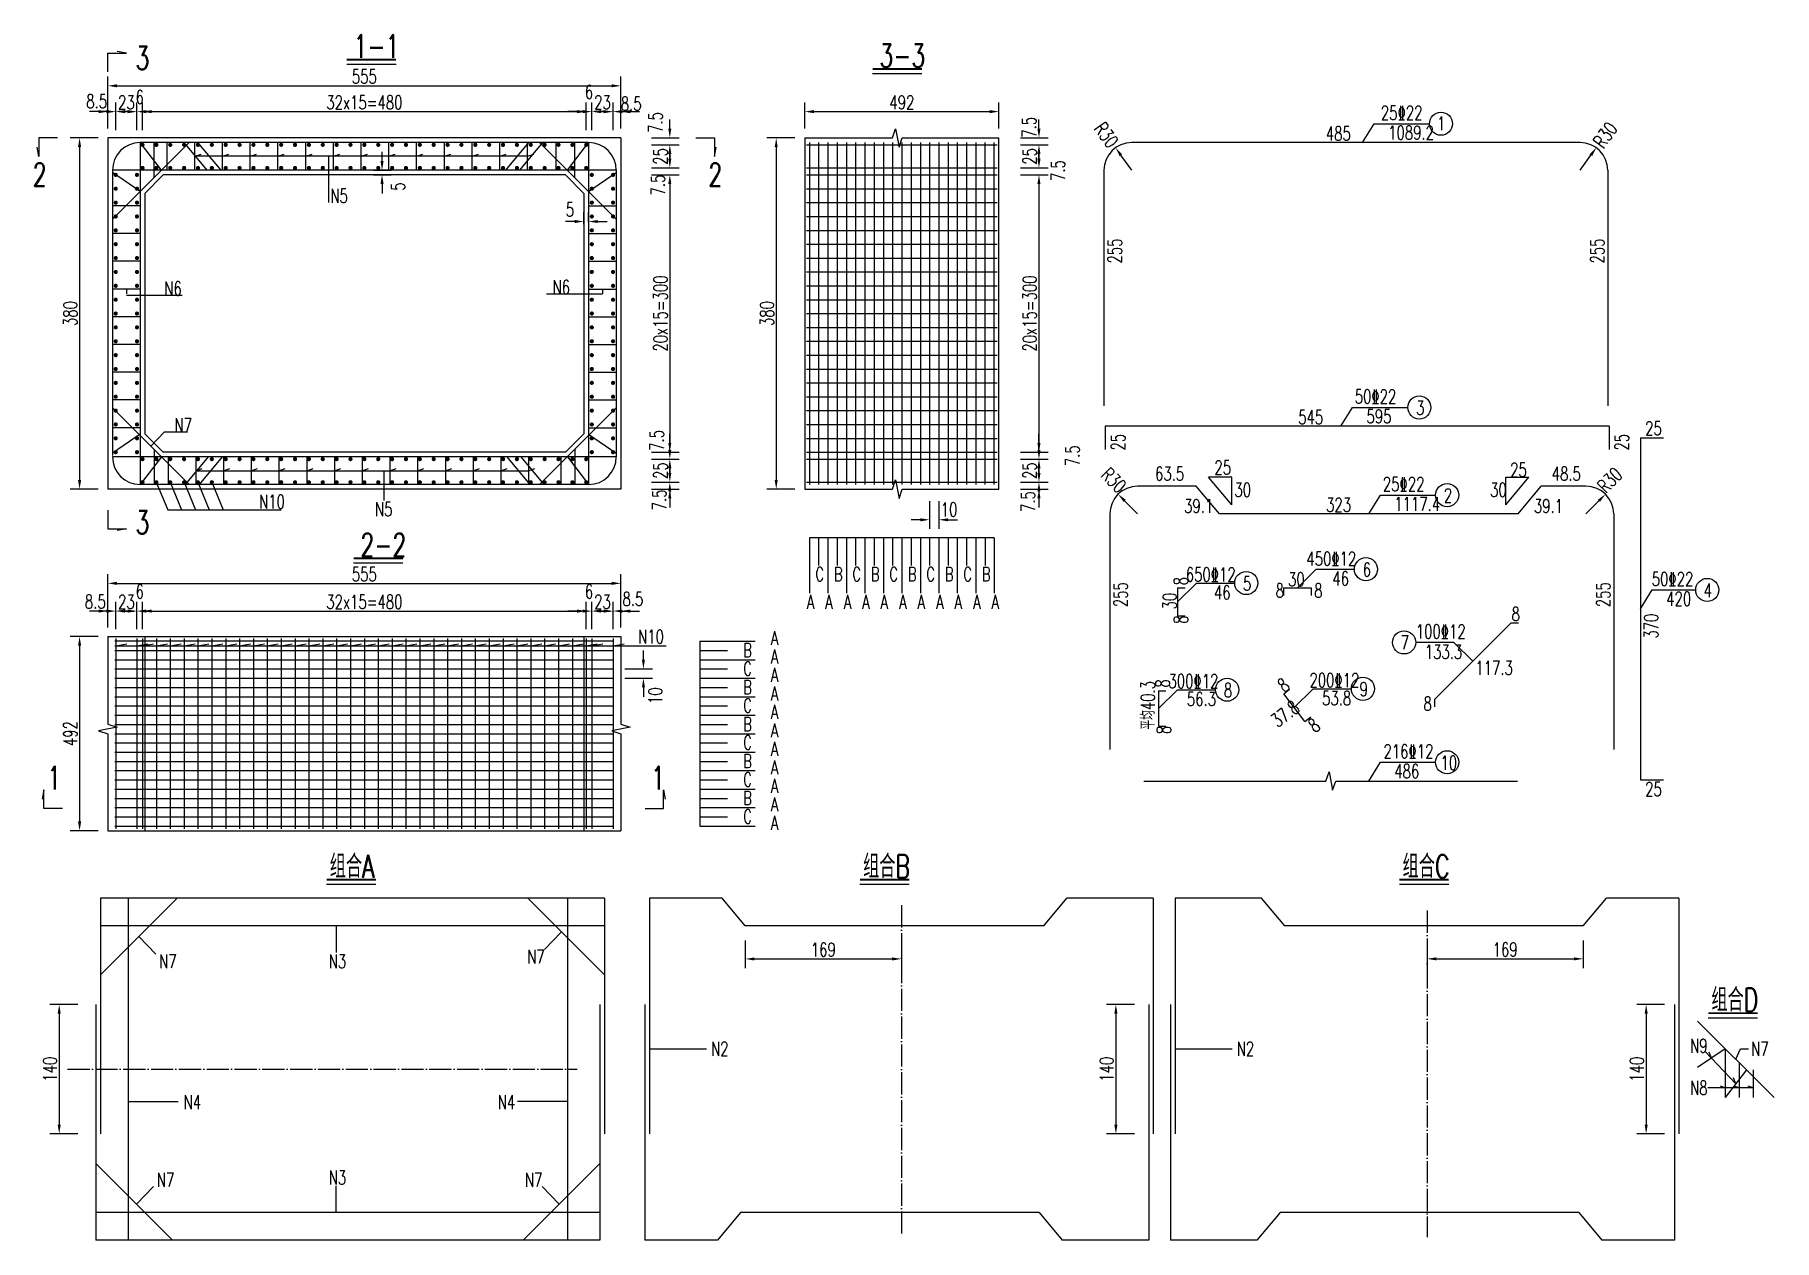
# Model space of a CAD drawing. Header units: millimetres. Extents: x 814 to 2696, y 567 to 1871.
import ezdxf

# ---------------------------------------------------------------- set-up
doc = ezdxf.new("R2010")
doc.units = ezdxf.units.MM
doc.linetypes.add('ACAD_ISO04W100', pattern=[30, 24, -3, 0, -3])
for name, color, linetype in [('中心线', 3, 'ACAD_ISO04W100'), ('尺寸', 7, 'Continuous'), ('标注', 7, 'Continuous'), ('钢筋', 1, 'Continuous')]:
    doc.layers.add(name, color=color, linetype=linetype)
doc.styles.get("Standard").update_dxf_attribs({"font": 'simplex1.shx', "width": 0.7, "bigfont": 'hztxt.shx'})
doc.dimstyles.new('50', dxfattribs={"dimscale": 5, "dimtxt": 3, "dimasz": 2, "dimexe": 2, "dimexo": 2, "dimgap": 0.5, "dimtad": 1, "dimdec": 1, "dimdsep": 46, "dimtxsty": 'Standard', "dimcen": 0.5, "dimadec": 0, "dimazin": 0, "dimtfac": 1, "dimtdec": 1, "dimtofl": 0, "dimtmove": 2, "dimatfit": 3, "dimfxl": 0, "dimtolj": 1, "dimtzin": 0, "dimarcsym": 0})

msp = doc.modelspace()

# ---------------------------------------------------------------- texts
at = {"layer": '标注', "width": 0.7}
for s, height, p in [('1-1', 25, (1159.06, 1846.23)), ('3', 25, (923.16, 1833.69)), ('3-3', 25, (1727.8, 1836.23)), ('25%%13222', 15, (2270.3, 1779.31)), ('485', 15, (2210.71, 1756.94)), ('1089.2', 15, (2278.14, 1757.86)), ('1', 15, (2331, 1767.96)), ('2', 25, (811.91, 1707.52)), ('2', 25, (1542.68, 1707.52)), ('N5', 15, (1133.9, 1689.41)), ('N6', 15, (954.28, 1589.26)), ('N6', 15, (1374.27, 1590.76)), ('50%%13222', 15, (2241.95, 1472.37)), ('3', 15, (2308.31, 1460.06)), ('N7', 15, (965.25, 1441.32)), ('545', 15, (2180.88, 1450.01)), ('595', 15, (2254.7, 1450.93)), ('25', 15, (2556.11, 1438)), ('63.5', 15, (2025.99, 1388.94)), ('25', 15, (2090.15, 1395.54)), ('25%%13222', 15, (2272.35, 1377.53)), ('25', 15, (2410.05, 1393.03)), ('48.5', 15, (2455.09, 1388.94)), ('N10', 15, (1056.81, 1358.64)), ('30', 15, (2111.82, 1371.48)), ('2', 15, (2338.39, 1365.22)), ('30', 15, (2388.38, 1371.48)), ('3', 25, (923.16, 1331.38)), ('N5', 15, (1182.06, 1350.49)), ('39.1', 15, (2057.39, 1353.95)), ('323', 15, (2210.97, 1355.17)), ('1117.4', 15, (2284.79, 1356.09)), ('39.1', 15, (2435.81, 1353.95)), ('2-2', 25, (1166.42, 1306.81)), ('450%%13212', 15, (2189.66, 1296.95)), ('6', 15, (2250.57, 1285.13)), ('C', 15, (1658.53, 1280.26)), ('B', 15, (1678.53, 1280.26)), ('C', 15, (1698.53, 1280.26)), ('B', 15, (1718.53, 1280.26)), ('C', 15, (1738.53, 1280.26)), ('B', 15, (1758.53, 1280.26)), ('C', 15, (1778.53, 1280.26)), ('B', 15, (1798.53, 1280.26)), ('C', 15, (1818.53, 1280.26)), ('B', 15, (1838.53, 1280.26)), ('650%%13212', 15, (2059.21, 1279.86)), ('5', 15, (2121.08, 1270.13)), ('30', 15, (2169.82, 1274.64)), ('46', 15, (2217.77, 1275.51)), ('50%%13222', 15, (2563.25, 1275)), ('A', 15, (1649.07, 1250.26)), ('A', 15, (1669.07, 1250.26)), ('A', 15, (1689.07, 1250.26)), ('A', 15, (1709.07, 1250.26)), ('A', 15, (1729.07, 1250.26)), ('A', 15, (1749.07, 1250.26)), ('A', 15, (1769.07, 1250.26)), ('A', 15, (1789.07, 1250.26)), ('A', 15, (1809.07, 1250.26)), ('A', 15, (1829.07, 1250.26)), ('A', 15, (1849.07, 1250.26)), ('46', 15, (2089.73, 1260.51)), ('8', 15, (2156.45, 1262.57)), ('8', 15, (2198.17, 1262.57)), ('420', 15, (2578.91, 1253.56)), ('4', 15, (2619.4, 1262.69)), ('8', 15, (2411.69, 1237.17)), ('N10', 15, (1466.85, 1212.59)), ('A', 15, (1610.41, 1211.23)), ('100%%13212', 15, (2308.01, 1218.24)), ('B', 15, (1580.41, 1198.04)), ('A', 15, (1610.41, 1191.23)), ('7', 15, (2291.69, 1206.34)), ('133.3', 15, (2317.74, 1196.26)), ('C', 15, (1580.41, 1178.04)), ('A', 15, (1610.41, 1171.23)), ('117.3', 15, (2372.5, 1178.94)), ('B', 15, (1580.41, 1158.04)), ('300%%13212', 15, (2040.5, 1164.48)), ('8', 15, (2100.43, 1154.76)), ('200%%13212', 15, (2192.98, 1165.46)), ('9', 15, (2247.26, 1155.74)), ('C', 15, (1580.41, 1138.04)), ('A', 15, (1610.41, 1151.23)), ('56.3', 15, (2060.44, 1145.14)), ('53.8', 15, (2206.63, 1146.12)), ('8', 15, (2316.33, 1140.2)), ('B', 15, (1580.41, 1118.04)), ('A', 15, (1610.41, 1131.23)), ('C', 15, (1580.41, 1098.04)), ('A', 15, (1610.41, 1111.23)), ('B', 15, (1580.41, 1078.04)), ('A', 15, (1610.41, 1091.23)), ('216%%13212', 15, (2273.1, 1088.51)), ('1', 25, (827.74, 1054.79)), ('1', 25, (1480.86, 1054.79)), ('C', 15, (1580.41, 1058.04)), ('A', 15, (1610.41, 1071.23)), ('486', 15, (2284.79, 1067.07)), ('10', 15, (2334.7, 1076.2)), ('A', 15, (1610.41, 1051.23)), ('25', 15, (2556.11, 1047.67)), ('B', 15, (1580.41, 1038.04)), ('A', 15, (1610.41, 1031.23)), ('C', 15, (1580.41, 1018.04)), ('A', 15, (1610.41, 1011.23)), ('组合A', 25, (1133.2, 959.13)), ('组合B', 25, (1710.15, 959.13)), ('组合C', 25, (2293.72, 959.13)), ('N7', 15, (948.68, 861.45)), ('N3', 15, (1132.09, 861.45)), ('N7', 15, (1346.81, 866.45)), ('组合D', 25, (2627.77, 814.8)), ('N2', 15, (1545.65, 766.72)), ('N2', 15, (2114.27, 766.72)), ('N9', 15, (2604.75, 769.98)), ('N7', 15, (2670.79, 766.69)), ('N8', 15, (2604.75, 724.63)), ('N4', 15, (975.19, 709.13)), ('N4', 15, (1314.95, 709.13)), ('N7', 15, (946.18, 624.95)), ('N3', 15, (1132.09, 627.45)), ('N7', 15, (1344.31, 624.95))]:
    msp.add_text(s, height=height, dxfattribs=at).set_placement(p)
for s, rotation, p in [('255 ', 90, (1989.91, 1623.86)), ('255 ', 90, (2511.96, 1623.86)), ('25', 90, (1993.47, 1421.51)), ('25', 90, (2538.47, 1421.51)), ('8', 90, (2061.37, 1275.66)), ('255', 90, (1996.33, 1252.08)), ('30', 90, (2049.31, 1249.54)), ('255', 90, (2518.37, 1252.08)), ('370', 90, (2570.19, 1217.98)), ('8', 90, (2061.37, 1233.94)), ('平均40.3', 90, (2025.63, 1119.63)), ('8', 90, (2041.52, 1164.96)), ('8', 37, (2165.78, 1158.98)), ('37.8', 37, (2158.6, 1121.1)), ('8', 37, (2198.85, 1115.48)), ('8', 90, (2042.89, 1114.6))]:
    msp.add_text(s, height=15, rotation=rotation, dxfattribs=at).set_placement(p)

# ---------------------------------------------------------------- blocks, each defined once
blk = doc.blocks.new('点钢筋')
at = {"layer": '钢筋', "const_width": 2.25}
blk.add_lwpolyline([(-1.125, 0, 1), (1.125, 0, 1)], format="xyb", close=True, dxfattribs=at)
blk = doc.blocks.new('*D7')
at = {"layer": 'Defpoints', "color": 0}
for p in [(1448.2, 1277.8), (893.2, 1220.2), (1448.2, 1220.2)]:
    blk.add_point(p, dxfattribs=at)
at = {"layer": '尺寸', "color": 0, "lineweight": -2}
for p, q in [((893.2, 1257.8), (893.2, 1287.8)), ((1448.2, 1257.8), (1448.2, 1287.8)), ((903.2, 1277.8), (1438.2, 1277.8))]:
    blk.add_line(p, q, dxfattribs=at)
at = {"layer": '尺寸', "color": 0}
for points in [[(903.2, 1279.5), (903.2, 1276.1), (893.2, 1277.8)], [(1438.2, 1279.5), (1438.2, 1276.1), (1448.2, 1277.8)]]:
    blk.add_solid(points, dxfattribs=at)
at = {"layer": '尺寸', "color": 0, "insert": (1170.7, 1287.8), "char_height": 15, "attachment_point": 5}
blk.add_mtext('\\A1;555', dxfattribs=at)
blk = doc.blocks.new('*D8')
at = {"layer": 'Defpoints', "color": 0}
for p in [(1857.1, 1788.1), (1647.1, 1759.7), (1857.1, 1759.7)]:
    blk.add_point(p, dxfattribs=at)
at = {"layer": '标注', "color": 0, "lineweight": -2}
for p, q in [((1647.1, 1769.7), (1647.1, 1798.1)), ((1657.1, 1788.1), (1847.1, 1788.1)), ((1857.1, 1769.7), (1857.1, 1798.1))]:
    blk.add_line(p, q, dxfattribs=at)
at = {"layer": '标注', "color": 0}
for points in [[(1657.1, 1789.8), (1657.1, 1786.4), (1647.1, 1788.1)], [(1847.1, 1789.8), (1847.1, 1786.4), (1857.1, 1788.1)]]:
    blk.add_solid(points, dxfattribs=at)
at = {"layer": '标注', "color": 0, "insert": (1752.1, 1798.1), "char_height": 15, "attachment_point": 5}
blk.add_mtext('\\A1;492', dxfattribs=at)
blk = doc.blocks.new('*D9')
at = {"layer": 'Defpoints', "color": 0}
for p in [(1647.1, 1759.7), (1616.2, 1379.7), (1647.1, 1379.7)]:
    blk.add_point(p, dxfattribs=at)
at = {"layer": '标注', "color": 0, "lineweight": -2}
for p, q in [((1636.2, 1759.7), (1606.2, 1759.7)), ((1616.2, 1749.7), (1616.2, 1389.7)), ((1636.2, 1379.7), (1606.2, 1379.7))]:
    blk.add_line(p, q, dxfattribs=at)
at = {"layer": '标注', "color": 0}
for points in [[(1614.5, 1749.7), (1617.8, 1749.7), (1616.2, 1759.7)], [(1614.5, 1389.7), (1617.8, 1389.7), (1616.2, 1379.7)]]:
    blk.add_solid(points, dxfattribs=at)
at = {"layer": '标注', "color": 0, "insert": (1606.2, 1569.7), "char_height": 15, "attachment_point": 5, "rotation": 90}
blk.add_mtext('\\A1;380', dxfattribs=at)
blk = doc.blocks.new('*D10')
at = {"layer": 'Defpoints', "color": 0}
for p in [(880.3, 822.2), (840.6, 682.2), (885.3, 682.2)]:
    blk.add_point(p, dxfattribs=at)
at = {"layer": '标注', "color": 0, "lineweight": -2}
for p, q in [((860.6, 822.2), (830.6, 822.2)), ((840.6, 812.2), (840.6, 692.2)), ((860.6, 682.2), (830.6, 682.2))]:
    blk.add_line(p, q, dxfattribs=at)
at = {"layer": '标注', "color": 0}
for points in [[(838.9, 812.2), (842.2, 812.2), (840.6, 822.2)], [(838.9, 692.2), (842.2, 692.2), (840.6, 682.2)]]:
    blk.add_solid(points, dxfattribs=at)
at = {"layer": '标注', "color": 0, "insert": (830.6, 752.2), "char_height": 15, "attachment_point": 5, "rotation": 90}
blk.add_mtext('\\A1;140', dxfattribs=at)
blk = doc.blocks.new('*D11')
at = {"layer": 'Defpoints', "color": 0}
for p in [(2019.1, 822.2), (1983.6, 682.2), (2024.1, 682.2)]:
    blk.add_point(p, dxfattribs=at)
at = {"layer": '标注', "color": 0, "lineweight": -2}
for p, q in [((2003.6, 822.2), (1973.6, 822.2)), ((1983.6, 812.2), (1983.6, 692.2)), ((2003.6, 682.2), (1973.6, 682.2))]:
    blk.add_line(p, q, dxfattribs=at)
at = {"layer": '标注', "color": 0}
for points in [[(1981.9, 812.2), (1985.3, 812.2), (1983.6, 822.2)], [(1981.9, 692.2), (1985.3, 692.2), (1983.6, 682.2)]]:
    blk.add_solid(points, dxfattribs=at)
at = {"layer": '标注', "color": 0, "insert": (1973.6, 752.2), "char_height": 15, "attachment_point": 5, "rotation": 90}
blk.add_mtext('\\A1;140', dxfattribs=at)
blk = doc.blocks.new('*D12')
at = {"layer": 'Defpoints', "color": 0}
for p in [(1582.6, 907.2), (1751.6, 907.2), (1751.6, 871.5)]:
    blk.add_point(p, dxfattribs=at)
at = {"layer": '标注', "color": 0, "lineweight": -2}
for p, q in [((1582.6, 891.5), (1582.6, 861.5)), ((1751.6, 891.5), (1751.6, 861.5)), ((1592.6, 871.5), (1741.6, 871.5))]:
    blk.add_line(p, q, dxfattribs=at)
at = {"layer": '标注', "color": 0}
for points in [[(1592.6, 873.1), (1592.6, 869.8), (1582.6, 871.5)], [(1741.6, 873.1), (1741.6, 869.8), (1751.6, 871.5)]]:
    blk.add_solid(points, dxfattribs=at)
at = {"layer": '标注', "color": 0, "insert": (1667.1, 881.5), "char_height": 15, "attachment_point": 5}
blk.add_mtext('\\A1;169', dxfattribs=at)
blk = doc.blocks.new('*D13')
at = {"layer": 'Defpoints', "color": 0}
for p in [(2320.2, 907.2), (2489.2, 907.2), (2489.2, 871.6)]:
    blk.add_point(p, dxfattribs=at)
at = {"layer": '标注', "color": 0, "lineweight": -2}
for p, q in [((2320.2, 891.6), (2320.2, 861.6)), ((2489.2, 891.6), (2489.2, 861.6)), ((2330.2, 871.6), (2479.2, 871.6))]:
    blk.add_line(p, q, dxfattribs=at)
at = {"layer": '标注', "color": 0}
for points in [[(2330.2, 873.2), (2330.2, 869.9), (2320.2, 871.6)], [(2479.2, 873.2), (2479.2, 869.9), (2489.2, 871.6)]]:
    blk.add_solid(points, dxfattribs=at)
at = {"layer": '标注', "color": 0, "insert": (2404.7, 881.6), "char_height": 15, "attachment_point": 5}
blk.add_mtext('\\A1;169', dxfattribs=at)
blk = doc.blocks.new('*D14')
at = {"layer": 'Defpoints', "color": 0}
for p in [(1986, 1374.2), (2007.1, 1352.9)]:
    blk.add_point(p, dxfattribs=at)
at = {"layer": '标注', "color": 0, "lineweight": -2}
blk.add_line((2007.1, 1352.9), (1993, 1367.1), dxfattribs=at)
at = {"layer": '标注', "color": 0}
blk.add_solid([(1994.2, 1368.3), (1991.9, 1366), (1986, 1374.2)], dxfattribs=at)
at = {"layer": '标注', "color": 0, "insert": (1981.3, 1389.4), "char_height": 15, "attachment_point": 5, "rotation": 314.6388}
blk.add_mtext('\\A1;R30', dxfattribs=at)
blk = doc.blocks.new('*D15')
at = {"layer": 'Defpoints', "color": 0}
for p in [(1983.2, 1749), (2000.7, 1724.7)]:
    blk.add_point(p, dxfattribs=at)
at = {"layer": '标注', "color": 0, "lineweight": -2}
blk.add_line((2000.7, 1724.7), (1989, 1740.9), dxfattribs=at)
at = {"layer": '标注', "color": 0}
blk.add_solid([(1990.4, 1741.9), (1987.7, 1739.9), (1983.2, 1749)], dxfattribs=at)
at = {"layer": '标注', "color": 0, "insert": (1973.3, 1762.8), "char_height": 15, "attachment_point": 5, "rotation": 305.6901}
blk.add_mtext('\\A1;R30', dxfattribs=at)
blk = doc.blocks.new('*D2')
at = {"layer": 'Defpoints', "color": 0}
for p in [(1855.1, 1719.7), (1855.1, 1419.7), (1900.4, 1419.7)]:
    blk.add_point(p, dxfattribs=at)
at = {"layer": '标注', "color": 0, "lineweight": -2}
for p, q in [((1880.4, 1719.7), (1910.4, 1719.7)), ((1900.4, 1709.7), (1900.4, 1429.7)), ((1880.4, 1419.7), (1910.4, 1419.7))]:
    blk.add_line(p, q, dxfattribs=at)
at = {"layer": '标注', "color": 0}
for points in [[(1898.7, 1709.7), (1902.1, 1709.7), (1900.4, 1719.7)], [(1898.7, 1429.7), (1902.1, 1429.7), (1900.4, 1419.7)]]:
    blk.add_solid(points, dxfattribs=at)
at = {"layer": '标注', "color": 0, "insert": (1890.4, 1569.7), "char_height": 15, "attachment_point": 5, "rotation": 90}
blk.add_mtext('\\A1;20x15=300', dxfattribs=at)
blk = doc.blocks.new('*D16')
at = {"layer": 'Defpoints', "color": 0}
for p in [(893.2, 1220.2), (862.6, 1010.2), (928.2, 1010.2)]:
    blk.add_point(p, dxfattribs=at)
at = {"layer": '尺寸', "color": 0, "lineweight": -2}
for p, q in [((882.6, 1220.2), (852.6, 1220.2)), ((862.6, 1210.2), (862.6, 1020.2)), ((882.6, 1010.2), (852.6, 1010.2))]:
    blk.add_line(p, q, dxfattribs=at)
at = {"layer": '尺寸', "color": 0}
for points in [[(860.9, 1210.2), (864.3, 1210.2), (862.6, 1220.2)], [(860.9, 1020.2), (864.3, 1020.2), (862.6, 1010.2)]]:
    blk.add_solid(points, dxfattribs=at)
at = {"layer": '尺寸', "color": 0, "insert": (852.6, 1115.2), "char_height": 15, "attachment_point": 5, "rotation": 90}
blk.add_mtext('\\A1;492', dxfattribs=at)
blk = doc.blocks.new('*D17')
at = {"layer": 'Defpoints', "color": 0}
for p in [(893.2, 1759.7), (862.6, 1379.7), (893.2, 1379.7)]:
    blk.add_point(p, dxfattribs=at)
at = {"layer": '尺寸', "color": 0, "lineweight": -2}
for p, q in [((882.6, 1759.7), (852.6, 1759.7)), ((862.6, 1749.7), (862.6, 1389.7)), ((882.6, 1379.7), (852.6, 1379.7))]:
    blk.add_line(p, q, dxfattribs=at)
at = {"layer": '尺寸', "color": 0}
for points in [[(860.9, 1749.7), (864.3, 1749.7), (862.6, 1759.7)], [(860.9, 1389.7), (864.3, 1389.7), (862.6, 1379.7)]]:
    blk.add_solid(points, dxfattribs=at)
at = {"layer": '尺寸', "color": 0, "insert": (852.6, 1569.7), "char_height": 15, "attachment_point": 5, "rotation": 90}
blk.add_mtext('\\A1;380', dxfattribs=at)
blk = doc.blocks.new('*D18')
at = {"layer": 'Defpoints', "color": 0}
for p in [(1410.7, 1752.2), (1448.2, 1759.7), (1501.1, 1752.2)]:
    blk.add_point(p, dxfattribs=at)
at = {"layer": '尺寸', "color": 0, "lineweight": -2}
for p, q in [((1501.1, 1769.7), (1501.1, 1779.7)), ((1481.1, 1759.7), (1511.1, 1759.7)), ((1481.1, 1752.2), (1511.1, 1752.2)), ((1501.1, 1742.2), (1501.1, 1732.2))]:
    blk.add_line(p, q, dxfattribs=at)
at = {"layer": '尺寸', "color": 0}
for points in [[(1499.4, 1769.7), (1502.7, 1769.7), (1501.1, 1759.7)], [(1499.4, 1742.2), (1502.7, 1742.2), (1501.1, 1752.2)]]:
    blk.add_solid(points, dxfattribs=at)
at = {"layer": '尺寸', "color": 0, "insert": (1485.7, 1776.4), "char_height": 15, "attachment_point": 5, "rotation": 90}
blk.add_mtext('\\A1;7.5', dxfattribs=at)
blk = doc.blocks.new('*D19')
at = {"layer": 'Defpoints', "color": 0}
for p in [(1436.5, 1719.7), (1388.2, 1419.7), (1501.1, 1419.7)]:
    blk.add_point(p, dxfattribs=at)
at = {"layer": '尺寸', "color": 0, "lineweight": -2}
for p, q in [((1481.1, 1719.7), (1511.1, 1719.7)), ((1501.1, 1709.7), (1501.1, 1429.7)), ((1481.1, 1419.7), (1511.1, 1419.7))]:
    blk.add_line(p, q, dxfattribs=at)
at = {"layer": '尺寸', "color": 0}
for points in [[(1499.4, 1709.7), (1502.7, 1709.7), (1501.1, 1719.7)], [(1499.4, 1429.7), (1502.7, 1429.7), (1501.1, 1419.7)]]:
    blk.add_solid(points, dxfattribs=at)
at = {"layer": '尺寸', "color": 0, "insert": (1491.1, 1569.7), "char_height": 15, "attachment_point": 5, "rotation": 90}
blk.add_mtext('\\A1;20x15=300', dxfattribs=at)
blk = doc.blocks.new('*D20')
at = {"layer": 'Defpoints', "color": 0}
for p in [(1410.7, 1412.2), (1416.7, 1419.7), (1501.1, 1412.2)]:
    blk.add_point(p, dxfattribs=at)
at = {"layer": '尺寸', "color": 0, "lineweight": -2}
for p, q in [((1501.1, 1429.7), (1501.1, 1439.7)), ((1481.1, 1419.7), (1511.1, 1419.7)), ((1481.1, 1412.2), (1511.1, 1412.2)), ((1501.1, 1402.2), (1501.1, 1392.2))]:
    blk.add_line(p, q, dxfattribs=at)
at = {"layer": '尺寸', "color": 0}
for points in [[(1499.4, 1429.7), (1502.7, 1429.7), (1501.1, 1419.7)], [(1499.4, 1402.2), (1502.7, 1402.2), (1501.1, 1412.2)]]:
    blk.add_solid(points, dxfattribs=at)
at = {"layer": '尺寸', "color": 0, "insert": (1487, 1432.5), "char_height": 15, "attachment_point": 5, "rotation": 90}
blk.add_mtext('\\A1;7.5', dxfattribs=at)
blk = doc.blocks.new('*D21')
at = {"layer": 'Defpoints', "color": 0}
for p in [(930.7, 1788.1), (930.7, 1752.3), (924.7, 1719.7)]:
    blk.add_point(p, dxfattribs=at)
at = {"layer": '尺寸', "color": 0, "lineweight": -2}
for p, q in [((914.7, 1788.1), (904.7, 1788.1)), ((924.7, 1768.1), (924.7, 1798.1)), ((930.7, 1768.1), (930.7, 1798.1)), ((940.7, 1788.1), (950.7, 1788.1))]:
    blk.add_line(p, q, dxfattribs=at)
at = {"layer": '尺寸', "color": 0}
for points in [[(914.7, 1789.8), (914.7, 1786.4), (924.7, 1788.1)], [(940.7, 1789.8), (940.7, 1786.4), (930.7, 1788.1)]]:
    blk.add_solid(points, dxfattribs=at)
at = {"layer": '尺寸', "color": 0, "insert": (927.7, 1803.9), "char_height": 15, "attachment_point": 5}
blk.add_mtext('\\A1;6', dxfattribs=at)
blk = doc.blocks.new('*D22')
at = {"layer": 'Defpoints', "color": 0}
for p in [(1410.7, 1788.1), (930.7, 1752.3), (1410.7, 1752.2)]:
    blk.add_point(p, dxfattribs=at)
at = {"layer": '尺寸', "color": 0, "lineweight": -2}
for p, q in [((930.7, 1768.1), (930.7, 1798.1)), ((940.7, 1788.1), (1400.7, 1788.1)), ((1410.7, 1768.1), (1410.7, 1798.1))]:
    blk.add_line(p, q, dxfattribs=at)
at = {"layer": '尺寸', "color": 0}
for points in [[(940.7, 1789.8), (940.7, 1786.4), (930.7, 1788.1)], [(1400.7, 1789.8), (1400.7, 1786.4), (1410.7, 1788.1)]]:
    blk.add_solid(points, dxfattribs=at)
at = {"layer": '尺寸', "color": 0, "insert": (1170.7, 1798.1), "char_height": 15, "attachment_point": 5}
blk.add_mtext('\\A1;32x15=480', dxfattribs=at)
blk = doc.blocks.new('*D23')
at = {"layer": 'Defpoints', "color": 0}
for p in [(1782.1, 1384.7), (1792.1, 1384.7), (1792.1, 1346.6)]:
    blk.add_point(p, dxfattribs=at)
at = {"layer": '尺寸', "color": 0, "lineweight": -2}
for p, q in [((1782.1, 1366.6), (1782.1, 1336.6)), ((1792.1, 1366.6), (1792.1, 1336.6)), ((1772.1, 1346.6), (1762.1, 1346.6)), ((1802.1, 1346.6), (1812.1, 1346.6))]:
    blk.add_line(p, q, dxfattribs=at)
at = {"layer": '尺寸', "color": 0}
for points in [[(1772.1, 1348.2), (1772.1, 1344.9), (1782.1, 1346.6)], [(1802.1, 1348.2), (1802.1, 1344.9), (1792.1, 1346.6)]]:
    blk.add_solid(points, dxfattribs=at)
at = {"layer": '尺寸', "color": 0, "insert": (1803.1, 1357.6), "char_height": 15, "attachment_point": 5}
blk.add_mtext('\\A1;10', dxfattribs=at)
blk = doc.blocks.new('*D24')
at = {"layer": 'Defpoints', "color": 0}
for p in [(1440.7, 1185.2), (1440.7, 1175.2), (1472.5, 1175.2)]:
    blk.add_point(p, dxfattribs=at)
at = {"layer": '尺寸', "color": 0, "lineweight": -2}
for p, q in [((1472.5, 1195.2), (1472.5, 1205.2)), ((1452.5, 1185.2), (1482.5, 1185.2)), ((1452.5, 1175.2), (1482.5, 1175.2)), ((1472.5, 1165.2), (1472.5, 1155.2))]:
    blk.add_line(p, q, dxfattribs=at)
at = {"layer": '尺寸', "color": 0}
for points in [[(1470.9, 1195.2), (1474.2, 1195.2), (1472.5, 1185.2)], [(1470.9, 1165.2), (1474.2, 1165.2), (1472.5, 1175.2)]]:
    blk.add_solid(points, dxfattribs=at)
at = {"layer": '尺寸', "color": 0, "insert": (1485.4, 1156.3), "char_height": 15, "attachment_point": 5, "rotation": 90}
blk.add_mtext('\\A1;10', dxfattribs=at)
blk = doc.blocks.new('*D25')
at = {"layer": 'Defpoints', "color": 0}
for p in [(1448.2, 1816), (893.2, 1759.7), (1448.2, 1759.7)]:
    blk.add_point(p, dxfattribs=at)
at = {"layer": '尺寸', "color": 0, "lineweight": -2}
for p, q in [((893.2, 1796), (893.2, 1826)), ((1448.2, 1796), (1448.2, 1826)), ((903.2, 1816), (1438.2, 1816))]:
    blk.add_line(p, q, dxfattribs=at)
at = {"layer": '尺寸', "color": 0}
for points in [[(903.2, 1817.7), (903.2, 1814.4), (893.2, 1816)], [(1438.2, 1817.7), (1438.2, 1814.4), (1448.2, 1816)]]:
    blk.add_solid(points, dxfattribs=at)
at = {"layer": '尺寸', "color": 0, "insert": (1170.7, 1826), "char_height": 15, "attachment_point": 5}
blk.add_mtext('\\A1;555', dxfattribs=at)
blk = doc.blocks.new('*D26')
at = {"layer": 'Defpoints', "color": 0}
for p in [(1410.7, 1788.1), (1410.7, 1752.1), (1416.7, 1719.7)]:
    blk.add_point(p, dxfattribs=at)
at = {"layer": '尺寸', "color": 0, "lineweight": -2}
for p, q in [((1400.7, 1788.1), (1390.7, 1788.1)), ((1410.7, 1768.1), (1410.7, 1798.1)), ((1416.7, 1768.1), (1416.7, 1798.1)), ((1426.7, 1788.1), (1436.7, 1788.1))]:
    blk.add_line(p, q, dxfattribs=at)
at = {"layer": '尺寸', "color": 0}
for points in [[(1400.7, 1789.8), (1400.7, 1786.4), (1410.7, 1788.1)], [(1426.7, 1789.8), (1426.7, 1786.4), (1416.7, 1788.1)]]:
    blk.add_solid(points, dxfattribs=at)
at = {"layer": '尺寸', "color": 0, "insert": (1413.7, 1809.4), "char_height": 15, "attachment_point": 5}
blk.add_mtext('\\A1;6', dxfattribs=at)
blk = doc.blocks.new('*D27')
at = {"layer": 'Defpoints', "color": 0}
for p in [(2587.7, 822.2), (2557.2, 682.2), (2592.7, 682.2)]:
    blk.add_point(p, dxfattribs=at)
at = {"layer": '标注', "color": 0, "lineweight": -2}
for p, q in [((2577.2, 822.2), (2547.2, 822.2)), ((2557.2, 812.2), (2557.2, 692.2)), ((2577.2, 682.2), (2547.2, 682.2))]:
    blk.add_line(p, q, dxfattribs=at)
at = {"layer": '标注', "color": 0}
for points in [[(2555.6, 812.2), (2558.9, 812.2), (2557.2, 822.2)], [(2555.6, 692.2), (2558.9, 692.2), (2557.2, 682.2)]]:
    blk.add_solid(points, dxfattribs=at)
at = {"layer": '标注', "color": 0, "insert": (2547.2, 752.2), "char_height": 15, "attachment_point": 5, "rotation": 90}
blk.add_mtext('\\A1;140', dxfattribs=at)
blk = doc.blocks.new('*D28')
at = {"layer": 'Defpoints', "color": 0}
for p in [(2503.2, 1749), (2485.7, 1724.7)]:
    blk.add_point(p, dxfattribs=at)
at = {"layer": '标注', "color": 0, "lineweight": -2}
blk.add_line((2485.7, 1724.7), (2497.4, 1740.9), dxfattribs=at)
at = {"layer": '标注', "color": 0}
blk.add_solid([(2496, 1741.9), (2498.7, 1739.9), (2503.2, 1749)], dxfattribs=at)
at = {"layer": '标注', "color": 0, "insert": (2513.1, 1762.8), "char_height": 15, "attachment_point": 5, "rotation": 54.3099}
blk.add_mtext('\\A1;R30', dxfattribs=at)
blk = doc.blocks.new('*D33')
at = {"layer": 'Defpoints', "color": 0}
for p in [(2513.2, 1374.2), (2492.1, 1352.9)]:
    blk.add_point(p, dxfattribs=at)
at = {"layer": '标注', "color": 0, "lineweight": -2}
blk.add_line((2492.1, 1352.9), (2506.2, 1367.1), dxfattribs=at)
at = {"layer": '标注', "color": 0}
blk.add_solid([(2505, 1368.3), (2507.3, 1366), (2513.2, 1374.2)], dxfattribs=at)
at = {"layer": '标注', "color": 0, "insert": (2517.9, 1389.4), "char_height": 15, "attachment_point": 5, "rotation": 45.3612}
blk.add_mtext('\\A1;R30', dxfattribs=at)
blk = doc.blocks.new('*D35')
at = {"color": 0, "lineweight": -2}
for p, q in [((1900.4, 1769.7), (1900.4, 1779.7)), ((1880.4, 1759.7), (1910.4, 1759.7)), ((1880.4, 1752.2), (1910.4, 1752.2)), ((1900.4, 1742.2), (1900.4, 1732.2))]:
    blk.add_line(p, q, dxfattribs=at)
at = {"color": 0}
for points in [[(1898.7, 1769.7), (1902.1, 1769.7), (1900.4, 1759.7)], [(1898.7, 1742.2), (1902.1, 1742.2), (1900.4, 1752.2)]]:
    blk.add_solid(points, dxfattribs=at)
at = {"layer": 'Defpoints', "color": 0}
for p in [(1855.1, 1752.2), (1857.1, 1759.7), (1900.4, 1752.2)]:
    blk.add_point(p, dxfattribs=at)
at = {"color": 0, "insert": (1889.8, 1771.2), "char_height": 15, "attachment_point": 5, "rotation": 90}
blk.add_mtext('\\A1;7.5', dxfattribs=at)
blk = doc.blocks.new('*D36')
at = {"color": 0, "lineweight": -2}
for p, q in [((1880.4, 1752.2), (1910.4, 1752.2)), ((1900.4, 1742.2), (1900.4, 1737.2)), ((1880.4, 1727.2), (1910.4, 1727.2))]:
    blk.add_line(p, q, dxfattribs=at)
at = {"color": 0}
for points in [[(1898.7, 1742.2), (1902.1, 1742.2), (1900.4, 1752.2)], [(1898.7, 1737.2), (1902.1, 1737.2), (1900.4, 1727.2)]]:
    blk.add_solid(points, dxfattribs=at)
at = {"layer": 'Defpoints', "color": 0}
for p in [(1855.1, 1752.2), (1852.1, 1727.2), (1900.4, 1727.2)]:
    blk.add_point(p, dxfattribs=at)
at = {"color": 0, "insert": (1890.4, 1739.7), "char_height": 15, "attachment_point": 5, "rotation": 90}
blk.add_mtext('\\A1;25', dxfattribs=at)
blk = doc.blocks.new('*D37')
at = {"color": 0, "lineweight": -2}
for p, q in [((1900.4, 1737.2), (1900.4, 1747.2)), ((1880.4, 1727.2), (1910.4, 1727.2)), ((1880.4, 1719.7), (1910.4, 1719.7)), ((1900.4, 1709.7), (1900.4, 1699.7))]:
    blk.add_line(p, q, dxfattribs=at)
at = {"color": 0}
for points in [[(1898.7, 1737.2), (1902.1, 1737.2), (1900.4, 1727.2)], [(1898.7, 1709.7), (1902.1, 1709.7), (1900.4, 1719.7)]]:
    blk.add_solid(points, dxfattribs=at)
at = {"layer": 'Defpoints', "color": 0}
for p in [(1855.1, 1727.2), (1855.1, 1719.7), (1900.4, 1719.7)]:
    blk.add_point(p, dxfattribs=at)
at = {"color": 0, "insert": (1921, 1724.3), "char_height": 15, "attachment_point": 5, "rotation": 90}
blk.add_mtext('\\A1;7.5', dxfattribs=at)
blk = doc.blocks.new('*D38')
at = {"color": 0, "lineweight": -2}
for p, q in [((1900.4, 1429.7), (1900.4, 1439.7)), ((1880.4, 1419.7), (1910.4, 1419.7)), ((1880.4, 1412.2), (1910.4, 1412.2)), ((1900.4, 1402.2), (1900.4, 1392.2))]:
    blk.add_line(p, q, dxfattribs=at)
at = {"color": 0}
for points in [[(1898.7, 1429.7), (1902.1, 1429.7), (1900.4, 1419.7)], [(1898.7, 1402.2), (1902.1, 1402.2), (1900.4, 1412.2)]]:
    blk.add_solid(points, dxfattribs=at)
at = {"layer": 'Defpoints', "color": 0}
for p in [(1855.1, 1419.7), (1855.1, 1412.2), (1900.4, 1412.2)]:
    blk.add_point(p, dxfattribs=at)
at = {"color": 0, "insert": (1936.7, 1415.9), "char_height": 15, "attachment_point": 5, "rotation": 90}
blk.add_mtext('\\A1;7.5', dxfattribs=at)
blk = doc.blocks.new('*D39')
at = {"color": 0, "lineweight": -2}
for p, q in [((1900.4, 1422.2), (1900.4, 1432.2)), ((1880.4, 1412.2), (1910.4, 1412.2)), ((1880.4, 1387.2), (1910.4, 1387.2)), ((1900.4, 1377.2), (1900.4, 1367.2))]:
    blk.add_line(p, q, dxfattribs=at)
at = {"color": 0}
for points in [[(1898.7, 1422.2), (1902.1, 1422.2), (1900.4, 1412.2)], [(1898.7, 1377.2), (1902.1, 1377.2), (1900.4, 1387.2)]]:
    blk.add_solid(points, dxfattribs=at)
at = {"layer": 'Defpoints', "color": 0}
for p in [(1855.1, 1412.2), (1852.1, 1387.2), (1900.4, 1387.2)]:
    blk.add_point(p, dxfattribs=at)
at = {"color": 0, "insert": (1890.4, 1399.7), "char_height": 15, "attachment_point": 5, "rotation": 90}
blk.add_mtext('\\A1;25', dxfattribs=at)
blk = doc.blocks.new('*D40')
at = {"color": 0, "lineweight": -2}
for p, q in [((1900.4, 1397.2), (1900.4, 1407.2)), ((1880.4, 1387.2), (1910.4, 1387.2)), ((1880.4, 1379.7), (1910.4, 1379.7)), ((1900.4, 1369.7), (1900.4, 1359.7))]:
    blk.add_line(p, q, dxfattribs=at)
at = {"color": 0}
for points in [[(1898.7, 1397.2), (1902.1, 1397.2), (1900.4, 1387.2)], [(1898.7, 1369.7), (1902.1, 1369.7), (1900.4, 1379.7)]]:
    blk.add_solid(points, dxfattribs=at)
at = {"layer": 'Defpoints', "color": 0}
for p in [(1852.1, 1387.2), (1857.1, 1379.7), (1900.4, 1379.7)]:
    blk.add_point(p, dxfattribs=at)
at = {"color": 0, "insert": (1888.6, 1366.3), "char_height": 15, "attachment_point": 5, "rotation": 90}
blk.add_mtext('\\A1;7.5', dxfattribs=at)
blk = doc.blocks.new('*D52')
at = {"layer": 'Defpoints', "color": 0}
for p in [(901.7, 1247.8), (893.2, 1220.2), (901.7, 1218.2)]:
    blk.add_point(p, dxfattribs=at)
at = {"layer": '尺寸', "color": 0, "lineweight": -2}
for p, q in [((883.2, 1247.8), (873.2, 1247.8)), ((893.2, 1230.2), (893.2, 1257.8)), ((901.7, 1228.2), (901.7, 1257.8)), ((911.7, 1247.8), (921.7, 1247.8))]:
    blk.add_line(p, q, dxfattribs=at)
at = {"layer": '尺寸', "color": 0}
for points in [[(883.2, 1249.5), (883.2, 1246.1), (893.2, 1247.8)], [(911.7, 1249.5), (911.7, 1246.1), (901.7, 1247.8)]]:
    blk.add_solid(points, dxfattribs=at)
at = {"layer": '尺寸', "color": 0, "insert": (879.6, 1258), "char_height": 15, "attachment_point": 5}
blk.add_mtext('\\A1;8.5', dxfattribs=at)
blk = doc.blocks.new('*D53')
at = {"layer": 'Defpoints', "color": 0}
for p in [(924.7, 1247.8), (901.7, 1218.2), (924.7, 1218.2)]:
    blk.add_point(p, dxfattribs=at)
at = {"layer": '尺寸', "color": 0, "lineweight": -2}
for p, q in [((891.7, 1247.8), (881.7, 1247.8)), ((901.7, 1228.2), (901.7, 1257.8)), ((924.7, 1228.2), (924.7, 1257.8)), ((934.7, 1247.8), (944.7, 1247.8))]:
    blk.add_line(p, q, dxfattribs=at)
at = {"layer": '尺寸', "color": 0}
for points in [[(891.7, 1249.5), (891.7, 1246.1), (901.7, 1247.8)], [(934.7, 1249.5), (934.7, 1246.1), (924.7, 1247.8)]]:
    blk.add_solid(points, dxfattribs=at)
at = {"layer": '尺寸', "color": 0, "insert": (913.2, 1257.8), "char_height": 15, "attachment_point": 5}
blk.add_mtext('\\A1;23', dxfattribs=at)
blk = doc.blocks.new('*D54')
at = {"layer": 'Defpoints', "color": 0}
for p in [(930.7, 1247.8), (924.7, 1218.2), (930.7, 1218.2)]:
    blk.add_point(p, dxfattribs=at)
at = {"layer": '尺寸', "color": 0, "lineweight": -2}
for p, q in [((914.7, 1247.8), (904.7, 1247.8)), ((924.7, 1228.2), (924.7, 1257.8)), ((930.7, 1228.2), (930.7, 1257.8)), ((940.7, 1247.8), (950.7, 1247.8))]:
    blk.add_line(p, q, dxfattribs=at)
at = {"layer": '尺寸', "color": 0}
for points in [[(914.7, 1249.5), (914.7, 1246.1), (924.7, 1247.8)], [(940.7, 1249.5), (940.7, 1246.1), (930.7, 1247.8)]]:
    blk.add_solid(points, dxfattribs=at)
at = {"layer": '尺寸', "color": 0, "insert": (927.7, 1269), "char_height": 15, "attachment_point": 5}
blk.add_mtext('\\A1;6', dxfattribs=at)
blk = doc.blocks.new('*D55')
at = {"layer": 'Defpoints', "color": 0}
for p in [(1410.7, 1247.8), (930.7, 1218.2), (1410.7, 1218.2)]:
    blk.add_point(p, dxfattribs=at)
at = {"layer": '尺寸', "color": 0, "lineweight": -2}
for p, q in [((930.7, 1228.2), (930.7, 1257.8)), ((940.7, 1247.8), (1400.7, 1247.8)), ((1410.7, 1228.2), (1410.7, 1257.8))]:
    blk.add_line(p, q, dxfattribs=at)
at = {"layer": '尺寸', "color": 0}
for points in [[(940.7, 1249.5), (940.7, 1246.1), (930.7, 1247.8)], [(1400.7, 1249.5), (1400.7, 1246.1), (1410.7, 1247.8)]]:
    blk.add_solid(points, dxfattribs=at)
at = {"layer": '尺寸', "color": 0, "insert": (1170.7, 1257.8), "char_height": 15, "attachment_point": 5}
blk.add_mtext('\\A1;32x15=480', dxfattribs=at)
blk = doc.blocks.new('*D56')
at = {"layer": 'Defpoints', "color": 0}
for p in [(1416.7, 1247.8), (1410.7, 1218.2), (1416.7, 1218.2)]:
    blk.add_point(p, dxfattribs=at)
at = {"layer": '尺寸', "color": 0, "lineweight": -2}
for p, q in [((1400.7, 1247.8), (1390.7, 1247.8)), ((1410.7, 1228.2), (1410.7, 1257.8)), ((1416.7, 1228.2), (1416.7, 1257.8)), ((1426.7, 1247.8), (1436.7, 1247.8))]:
    blk.add_line(p, q, dxfattribs=at)
at = {"layer": '尺寸', "color": 0}
for points in [[(1400.7, 1249.5), (1400.7, 1246.1), (1410.7, 1247.8)], [(1426.7, 1249.5), (1426.7, 1246.1), (1416.7, 1247.8)]]:
    blk.add_solid(points, dxfattribs=at)
at = {"layer": '尺寸', "color": 0, "insert": (1413.7, 1269), "char_height": 15, "attachment_point": 5}
blk.add_mtext('\\A1;6', dxfattribs=at)
blk = doc.blocks.new('*D57')
at = {"layer": 'Defpoints', "color": 0}
for p in [(1439.7, 1247.8), (1416.7, 1218.2), (1439.7, 1218.2)]:
    blk.add_point(p, dxfattribs=at)
at = {"layer": '尺寸', "color": 0, "lineweight": -2}
for p, q in [((1406.7, 1247.8), (1396.7, 1247.8)), ((1416.7, 1228.2), (1416.7, 1257.8)), ((1439.7, 1228.2), (1439.7, 1257.8)), ((1449.7, 1247.8), (1459.7, 1247.8))]:
    blk.add_line(p, q, dxfattribs=at)
at = {"layer": '尺寸', "color": 0}
for points in [[(1406.7, 1249.5), (1406.7, 1246.1), (1416.7, 1247.8)], [(1449.7, 1249.5), (1449.7, 1246.1), (1439.7, 1247.8)]]:
    blk.add_solid(points, dxfattribs=at)
at = {"layer": '尺寸', "color": 0, "insert": (1428.2, 1257.8), "char_height": 15, "attachment_point": 5}
blk.add_mtext('\\A1;23', dxfattribs=at)
blk = doc.blocks.new('*D58')
at = {"layer": 'Defpoints', "color": 0}
for p in [(1448.2, 1247.8), (1439.7, 1218.2), (1448.2, 1220.2)]:
    blk.add_point(p, dxfattribs=at)
at = {"layer": '尺寸', "color": 0, "lineweight": -2}
for p, q in [((1429.7, 1247.8), (1419.7, 1247.8)), ((1439.7, 1228.2), (1439.7, 1257.8)), ((1448.2, 1230.2), (1448.2, 1257.8)), ((1458.2, 1247.8), (1468.2, 1247.8))]:
    blk.add_line(p, q, dxfattribs=at)
at = {"layer": '尺寸', "color": 0}
for points in [[(1429.7, 1249.5), (1429.7, 1246.1), (1439.7, 1247.8)], [(1458.2, 1249.5), (1458.2, 1246.1), (1448.2, 1247.8)]]:
    blk.add_solid(points, dxfattribs=at)
at = {"layer": '尺寸', "color": 0, "insert": (1461.1, 1260.9), "char_height": 15, "attachment_point": 5}
blk.add_mtext('\\A1;8.5', dxfattribs=at)
blk = doc.blocks.new('*D59')
at = {"layer": 'Defpoints', "color": 0}
for p in [(901.7, 1788.1), (901.7, 1719.7), (924.7, 1719.7)]:
    blk.add_point(p, dxfattribs=at)
at = {"layer": '尺寸', "color": 0, "lineweight": -2}
for p, q in [((891.7, 1788.1), (881.7, 1788.1)), ((901.7, 1768.1), (901.7, 1798.1)), ((924.7, 1768.1), (924.7, 1798.1)), ((934.7, 1788.1), (944.7, 1788.1))]:
    blk.add_line(p, q, dxfattribs=at)
at = {"layer": '尺寸', "color": 0}
for points in [[(891.7, 1789.8), (891.7, 1786.4), (901.7, 1788.1)], [(934.7, 1789.8), (934.7, 1786.4), (924.7, 1788.1)]]:
    blk.add_solid(points, dxfattribs=at)
at = {"layer": '尺寸', "color": 0, "insert": (913.2, 1798.1), "char_height": 15, "attachment_point": 5}
blk.add_mtext('\\A1;23', dxfattribs=at)
blk = doc.blocks.new('*D60')
at = {"layer": 'Defpoints', "color": 0}
for p in [(893.2, 1788.1), (893.2, 1759.7), (901.7, 1719.7)]:
    blk.add_point(p, dxfattribs=at)
at = {"layer": '尺寸', "color": 0, "lineweight": -2}
for p, q in [((883.2, 1788.1), (873.2, 1788.1)), ((893.2, 1769.7), (893.2, 1798.1)), ((901.7, 1768.1), (901.7, 1798.1)), ((911.7, 1788.1), (921.7, 1788.1))]:
    blk.add_line(p, q, dxfattribs=at)
at = {"layer": '尺寸', "color": 0}
for points in [[(883.2, 1789.8), (883.2, 1786.4), (893.2, 1788.1)], [(911.7, 1789.8), (911.7, 1786.4), (901.7, 1788.1)]]:
    blk.add_solid(points, dxfattribs=at)
at = {"layer": '尺寸', "color": 0, "insert": (881.1, 1799.3), "char_height": 15, "attachment_point": 5}
blk.add_mtext('\\A1;8.5', dxfattribs=at)
blk = doc.blocks.new('*D61')
at = {"color": 0, "lineweight": -2}
for p, q in [((1406.7, 1788.1), (1396.7, 1788.1)), ((1416.7, 1768.1), (1416.7, 1798.1)), ((1439.7, 1768.1), (1439.7, 1798.1)), ((1449.7, 1788.1), (1459.7, 1788.1))]:
    blk.add_line(p, q, dxfattribs=at)
at = {"color": 0}
for points in [[(1406.7, 1789.8), (1406.7, 1786.4), (1416.7, 1788.1)], [(1449.7, 1789.8), (1449.7, 1786.4), (1439.7, 1788.1)]]:
    blk.add_solid(points, dxfattribs=at)
at = {"layer": 'Defpoints', "color": 0}
for p in [(1439.7, 1788.1), (1416.7, 1719.7), (1439.7, 1719.7)]:
    blk.add_point(p, dxfattribs=at)
at = {"color": 0, "insert": (1428.2, 1798.1), "char_height": 15, "attachment_point": 5}
blk.add_mtext('\\A1;23', dxfattribs=at)
blk = doc.blocks.new('*D62')
at = {"color": 0, "lineweight": -2}
for p, q in [((1429.7, 1788.1), (1419.7, 1788.1)), ((1439.7, 1768.1), (1439.7, 1798.1)), ((1448.2, 1769.7), (1448.2, 1798.1)), ((1458.2, 1788.1), (1468.2, 1788.1))]:
    blk.add_line(p, q, dxfattribs=at)
at = {"color": 0}
for points in [[(1429.7, 1789.8), (1429.7, 1786.4), (1439.7, 1788.1)], [(1458.2, 1789.8), (1458.2, 1786.4), (1448.2, 1788.1)]]:
    blk.add_solid(points, dxfattribs=at)
at = {"layer": 'Defpoints', "color": 0}
for p in [(1448.2, 1788.1), (1448.2, 1759.7), (1439.7, 1719.7)]:
    blk.add_point(p, dxfattribs=at)
at = {"color": 0, "insert": (1459.3, 1796.7), "char_height": 15, "attachment_point": 5}
blk.add_mtext('\\A1;8.5', dxfattribs=at)
blk = doc.blocks.new('*D63')
at = {"layer": 'Defpoints', "color": 0}
for p in [(1410.7, 1752.2), (1410.7, 1727.2), (1501.1, 1727.2)]:
    blk.add_point(p, dxfattribs=at)
at = {"layer": '尺寸', "color": 0, "lineweight": -2}
for p, q in [((1481.1, 1752.2), (1511.1, 1752.2)), ((1501.1, 1742.2), (1501.1, 1737.2)), ((1481.1, 1727.2), (1511.1, 1727.2))]:
    blk.add_line(p, q, dxfattribs=at)
at = {"layer": '尺寸', "color": 0}
for points in [[(1499.4, 1742.2), (1502.7, 1742.2), (1501.1, 1752.2)], [(1499.4, 1737.2), (1502.7, 1737.2), (1501.1, 1727.2)]]:
    blk.add_solid(points, dxfattribs=at)
at = {"layer": '尺寸', "color": 0, "insert": (1491.1, 1739.7), "char_height": 15, "attachment_point": 5, "rotation": 90}
blk.add_mtext('\\A1;25', dxfattribs=at)
blk = doc.blocks.new('*D64')
at = {"layer": 'Defpoints', "color": 0}
for p in [(1410.7, 1727.2), (1439.7, 1719.7), (1501.1, 1719.7)]:
    blk.add_point(p, dxfattribs=at)
at = {"layer": '尺寸', "color": 0, "lineweight": -2}
for p, q in [((1501.1, 1737.2), (1501.1, 1747.2)), ((1481.1, 1727.2), (1511.1, 1727.2)), ((1481.1, 1719.7), (1511.1, 1719.7)), ((1501.1, 1709.7), (1501.1, 1699.7))]:
    blk.add_line(p, q, dxfattribs=at)
at = {"layer": '尺寸', "color": 0}
for points in [[(1499.4, 1737.2), (1502.7, 1737.2), (1501.1, 1727.2)], [(1499.4, 1709.7), (1502.7, 1709.7), (1501.1, 1719.7)]]:
    blk.add_solid(points, dxfattribs=at)
at = {"layer": '尺寸', "color": 0, "insert": (1488.3, 1708.7), "char_height": 15, "attachment_point": 5, "rotation": 90}
blk.add_mtext('\\A1;7.5', dxfattribs=at)
blk = doc.blocks.new('*D65')
at = {"layer": 'Defpoints', "color": 0}
for p in [(1410.7, 1412.2), (1410.7, 1387.2), (1501.1, 1387.2)]:
    blk.add_point(p, dxfattribs=at)
at = {"layer": '尺寸', "color": 0, "lineweight": -2}
for p, q in [((1501.1, 1422.2), (1501.1, 1432.2)), ((1481.1, 1412.2), (1511.1, 1412.2)), ((1481.1, 1387.2), (1511.1, 1387.2)), ((1501.1, 1377.2), (1501.1, 1367.2))]:
    blk.add_line(p, q, dxfattribs=at)
at = {"layer": '尺寸', "color": 0}
for points in [[(1499.4, 1422.2), (1502.7, 1422.2), (1501.1, 1412.2)], [(1499.4, 1377.2), (1502.7, 1377.2), (1501.1, 1387.2)]]:
    blk.add_solid(points, dxfattribs=at)
at = {"layer": '尺寸', "color": 0, "insert": (1491.1, 1399.7), "char_height": 15, "attachment_point": 5, "rotation": 90}
blk.add_mtext('\\A1;25', dxfattribs=at)
blk = doc.blocks.new('*D66')
at = {"layer": 'Defpoints', "color": 0}
for p in [(1410.7, 1387.2), (1448.2, 1379.7), (1501.1, 1379.7)]:
    blk.add_point(p, dxfattribs=at)
at = {"layer": '尺寸', "color": 0, "lineweight": -2}
for p, q in [((1501.1, 1397.2), (1501.1, 1407.2)), ((1481.1, 1387.2), (1511.1, 1387.2)), ((1481.1, 1379.7), (1511.1, 1379.7)), ((1501.1, 1369.7), (1501.1, 1359.7))]:
    blk.add_line(p, q, dxfattribs=at)
at = {"layer": '尺寸', "color": 0}
for points in [[(1499.4, 1397.2), (1502.7, 1397.2), (1501.1, 1387.2)], [(1499.4, 1369.7), (1502.7, 1369.7), (1501.1, 1379.7)]]:
    blk.add_solid(points, dxfattribs=at)
at = {"layer": '尺寸', "color": 0, "insert": (1489.8, 1368), "char_height": 15, "attachment_point": 5, "rotation": 90}
blk.add_mtext('\\A1;7.5', dxfattribs=at)
blk = doc.blocks.new('*D67')
at = {"color": 0, "lineweight": -2}
for p, q in [((1408.2, 1666.2), (1408.2, 1679.2)), ((1413.2, 1669.2), (1413.2, 1679.2)), ((1398.2, 1669.2), (1388.2, 1669.2)), ((1423.2, 1669.2), (1433.2, 1669.2))]:
    blk.add_line(p, q, dxfattribs=at)
at = {"color": 0}
for points in [[(1398.2, 1670.9), (1398.2, 1667.6), (1408.2, 1669.2)], [(1423.2, 1670.9), (1423.2, 1667.6), (1413.2, 1669.2)]]:
    blk.add_solid(points, dxfattribs=at)
at = {"layer": 'Defpoints', "color": 0}
for p in [(1408.2, 1669.2), (1408.2, 1656.2), (1413.2, 1659.7)]:
    blk.add_point(p, dxfattribs=at)
at = {"color": 0, "insert": (1393.1, 1682.3), "char_height": 15, "attachment_point": 5}
blk.add_mtext('\\A1;5', dxfattribs=at)
blk = doc.blocks.new('*D68')
at = {"layer": 'Defpoints', "color": 0}
for p in [(1170.7, 1724.7), (1170.7, 1719.7), (1189.8, 1719.7)]:
    blk.add_point(p, dxfattribs=at)
at = {"layer": '尺寸', "color": 0, "lineweight": -2}
for p, q in [((1189.8, 1734.7), (1189.8, 1744.7)), ((1180.7, 1724.7), (1199.8, 1724.7)), ((1180.7, 1719.7), (1199.8, 1719.7)), ((1189.8, 1709.7), (1189.8, 1699.7))]:
    blk.add_line(p, q, dxfattribs=at)
at = {"layer": '尺寸', "color": 0}
for points in [[(1188.1, 1734.7), (1191.5, 1734.7), (1189.8, 1724.7)], [(1188.1, 1709.7), (1191.5, 1709.7), (1189.8, 1719.7)]]:
    blk.add_solid(points, dxfattribs=at)
at = {"layer": '尺寸', "color": 0, "insert": (1207.1, 1707.1), "char_height": 15, "attachment_point": 5, "rotation": 90}
blk.add_mtext('\\A1;5', dxfattribs=at)

# ---------------------------------------------------------------- dimensions: what is measured, and where the dimension line sits
dim = msp.add_linear_dim(base=(1439.7, 1788.11), p1=(1416.7, 1719.67), p2=(1439.7, 1719.67), dimstyle='50')
dim.commit()
dim.dimension.update_dxf_attribs({"geometry": '*D61', "text_midpoint": (1428.2, 1798.11)})
for base, p1, p2, picture, middle in [((1448.2, 1788.11), (1439.7, 1719.67), (1448.2, 1759.67), '*D62', (1459.3, 1796.7)), ((1408.2, 1669.25), (1413.2, 1659.67), (1408.2, 1656.17), '*D67', (1393.05, 1682.33))]:
    dim = msp.add_linear_dim(base=base, p1=p1, p2=p2, dimstyle='50')
    dim.commit()
    dim.dimension.update_dxf_attribs({"geometry": picture, "text_midpoint": middle, "dimtype": 160})
for base, p1, p2, picture, middle in [((1900.41, 1752.17), (1857.08, 1759.67), (1855.08, 1752.17), '*D35', (1889.76, 1771.22)), ((1900.41, 1719.67), (1855.08, 1727.17), (1855.08, 1719.67), '*D37', (1920.98, 1724.33)), ((1900.41, 1379.67), (1852.08, 1387.17), (1857.08, 1379.67), '*D40', (1888.64, 1366.33))]:
    dim = msp.add_linear_dim(base=base, p1=p1, p2=p2, angle=90, dimstyle='50')
    dim.commit()
    dim.dimension.update_dxf_attribs({"geometry": picture, "text_midpoint": middle, "dimtype": 160})
for base, p1, p2, picture, middle in [((1900.41, 1727.17), (1855.08, 1752.17), (1852.08, 1727.17), '*D36', (1890.41, 1739.67)), ((1900.41, 1387.17), (1855.08, 1412.17), (1852.08, 1387.17), '*D39', (1890.41, 1399.67)), ((1900.41, 1412.17), (1855.08, 1419.67), (1855.08, 1412.17), '*D38', (1936.66, 1415.92))]:
    dim = msp.add_linear_dim(base=base, p1=p1, p2=p2, angle=90, dimstyle='50')
    dim.commit()
    dim.dimension.update_dxf_attribs({"geometry": picture, "text_midpoint": middle})
at = {"layer": '尺寸'}
for base, p1, p2, picture, middle in [((1448.2, 1816.02), (893.2, 1759.67), (1448.2, 1759.67), '*D25', (1170.7, 1826.02)), ((901.7, 1788.11), (924.7, 1719.67), (901.7, 1719.67), '*D59', (913.2, 1798.11)), ((1448.2, 1277.8), (893.2, 1220.17), (1448.2, 1220.17), '*D7', (1170.7, 1287.8)), ((924.7, 1247.8), (901.7, 1218.17), (924.7, 1218.17), '*D53', (913.2, 1257.8)), ((930.67, 1247.8), (924.7, 1218.17), (930.67, 1218.17), '*D54', (927.68, 1269.05)), ((1416.7, 1247.8), (1410.67, 1218.17), (1416.7, 1218.17), '*D56', (1413.68, 1269.05)), ((1439.7, 1247.8), (1416.7, 1218.17), (1439.7, 1218.17), '*D57', (1428.2, 1257.8))]:
    dim = msp.add_linear_dim(base=base, p1=p1, p2=p2, dimstyle='50', dxfattribs=at)
    dim.commit()
    dim.dimension.update_dxf_attribs({"geometry": picture, "text_midpoint": middle})
for base, p1, p2, picture, middle in [((893.2, 1788.11), (901.7, 1719.67), (893.2, 1759.67), '*D60', (881.09, 1799.33)), ((930.68, 1788.11), (924.7, 1719.67), (930.68, 1752.29), '*D21', (927.69, 1803.93)), ((1792.08, 1346.56), (1782.08, 1384.67), (1792.08, 1384.67), '*D23', (1803.06, 1357.57)), ((901.7, 1247.8), (893.2, 1220.17), (901.7, 1218.17), '*D52', (879.62, 1257.98)), ((1448.2, 1247.8), (1439.7, 1218.17), (1448.2, 1220.17), '*D58', (1461.07, 1260.86))]:
    dim = msp.add_linear_dim(base=base, p1=p1, p2=p2, dimstyle='50', dxfattribs=at)
    dim.commit()
    dim.dimension.update_dxf_attribs({"geometry": picture, "text_midpoint": middle, "dimtype": 160})
for base, p1, p2, picture, middle in [((1410.67, 1788.11), (930.68, 1752.29), (1410.67, 1752.22), '*D22', (1170.67, 1798.11)), ((1410.67, 1247.8), (930.67, 1218.17), (1410.67, 1218.17), '*D55', (1170.67, 1257.8))]:
    dim = msp.add_linear_dim(base=base, p1=p1, p2=p2, text='32x15=<>', dimstyle='50', dxfattribs=at)
    dim.commit()
    dim.dimension.update_dxf_attribs({"geometry": picture, "text_midpoint": middle})
for base, p1, p2, angle, picture, middle in [((1410.67, 1788.11), (1416.7, 1719.67), (1410.67, 1752.1), 180, '*D26', (1413.68, 1809.36)), ((862.59, 1379.67), (893.2, 1759.67), (893.2, 1379.67), 90, '*D17', (852.59, 1569.67)), ((1501.05, 1727.17), (1410.67, 1752.17), (1410.67, 1727.17), 90, '*D63', (1491.05, 1739.67)), ((1501.05, 1387.17), (1410.67, 1412.17), (1410.67, 1387.17), 90, '*D65', (1491.05, 1399.67))]:
    dim = msp.add_linear_dim(base=base, p1=p1, p2=p2, angle=angle, dimstyle='50', dxfattribs=at)
    dim.commit()
    dim.dimension.update_dxf_attribs({"geometry": picture, "text_midpoint": middle})
for base, p1, p2, picture, middle in [((1501.05, 1752.17), (1448.2, 1759.67), (1410.67, 1752.17), '*D18', (1485.66, 1776.4)), ((1189.79, 1719.67), (1170.7, 1724.67), (1170.7, 1719.67), '*D68', (1207.09, 1707.07)), ((1501.05, 1719.67), (1410.67, 1727.17), (1439.7, 1719.67), '*D64', (1488.28, 1708.74)), ((1501.05, 1412.17), (1416.7, 1419.67), (1410.67, 1412.17), '*D20', (1487, 1432.49)), ((1501.05, 1379.67), (1410.67, 1387.17), (1448.2, 1379.67), '*D66', (1489.83, 1367.97)), ((1472.52, 1175.17), (1440.7, 1185.17), (1440.7, 1175.17), '*D24', (1485.41, 1156.27))]:
    dim = msp.add_linear_dim(base=base, p1=p1, p2=p2, angle=90, dimstyle='50', dxfattribs=at)
    dim.commit()
    dim.dimension.update_dxf_attribs({"geometry": picture, "text_midpoint": middle, "dimtype": 160})
for base, p1, p2, text, picture, middle in [((1501.05, 1419.67), (1436.54, 1719.67), (1388.2, 1419.67), '20x15=<>', '*D19', (1491.05, 1569.67)), ((862.59, 1010.17), (893.2, 1220.17), (928.2, 1010.17), '492', '*D16', (852.59, 1115.17))]:
    dim = msp.add_linear_dim(base=base, p1=p1, p2=p2, angle=90, text=text, dimstyle='50', dxfattribs=at)
    dim.commit()
    dim.dimension.update_dxf_attribs({"geometry": picture, "text_midpoint": middle})
at = {"layer": '标注'}
dim = msp.add_linear_dim(base=(1857.08, 1788.11), p1=(1647.08, 1759.67), p2=(1857.08, 1759.67), text='492', dimstyle='50', dxfattribs=at)
dim.commit()
dim.dimension.update_dxf_attribs({"geometry": '*D8', "text_midpoint": (1752.08, 1798.11)})
for center, mpoint, picture, middle in [((2000.69, 1724.67), (1983.19, 1749.04), '*D15', (1973.29, 1762.81)), ((2485.69, 1724.67), (2503.19, 1749.04), '*D28', (2513.08, 1762.81)), ((2007.1, 1352.9), (1986.02, 1374.24), '*D14', (1981.34, 1389.36)), ((2492.1, 1352.9), (2513.18, 1374.24), '*D33', (2517.86, 1389.36))]:
    dim = msp.add_radius_dim(center=center, mpoint=mpoint, dimstyle='50', dxfattribs=at)
    dim.commit()
    dim.dimension.update_dxf_attribs({"geometry": picture, "text_midpoint": middle, "dimtype": 164})
for base, p1, p2, picture, middle in [((1616.18, 1379.67), (1647.08, 1759.67), (1647.08, 1379.67), '*D9', (1606.18, 1569.67)), ((840.56, 682.2), (880.27, 822.2), (885.27, 682.2), '*D10', (830.56, 752.2)), ((1983.61, 682.2), (2019.09, 822.2), (2024.09, 682.2), '*D11', (1973.61, 752.2)), ((2557.24, 682.2), (2587.71, 822.2), (2592.71, 682.2), '*D27', (2547.24, 752.2))]:
    dim = msp.add_linear_dim(base=base, p1=p1, p2=p2, angle=90, dimstyle='50', dxfattribs=at)
    dim.commit()
    dim.dimension.update_dxf_attribs({"geometry": picture, "text_midpoint": middle})
dim = msp.add_linear_dim(base=(1900.41, 1419.67), p1=(1855.08, 1719.67), p2=(1855.08, 1419.67), angle=90, text='20x15=<>', dimstyle='50', dxfattribs=at)
dim.commit()
dim.dimension.update_dxf_attribs({"geometry": '*D2', "text_midpoint": (1890.41, 1569.67)})
for base, p1, p2, picture, middle in [((1751.59, 871.48), (1582.59, 907.2), (1751.59, 907.2), '*D12', (1667.09, 881.48)), ((2489.21, 871.56), (2320.21, 907.2), (2489.21, 907.2), '*D13', (2404.71, 881.56))]:
    dim = msp.add_linear_dim(base=base, p1=p1, p2=p2, dimstyle='50', dxfattribs=at)
    dim.commit()
    dim.dimension.update_dxf_attribs({"geometry": picture, "text_midpoint": middle})

# ---------------------------------------------------------------- linework, layer by layer
for p, q in [((1647.08, 1759.67), (1647.08, 1379.67)), ((1857.08, 1379.67), (1857.08, 1759.67)), ((900.7, 1220.17), (901.7, 1220.17)), ((933.2, 1220.17), (933.2, 1010.17)), ((1408.2, 1220.17), (1408.2, 1010.17))]:
    msp.add_line(p, q)
at = {"layer": '中心线'}
for p, q in [((1751.59, 929.48), (1751.59, 569.03)), ((2320.21, 923.79), (2320.21, 570.33)), ((849.59, 752.2), (1401.02, 752.2))]:
    msp.add_line(p, q, dxfattribs=at)
at = {"layer": '尺寸'}
for p, q in [((893.2, 1759.67), (893.2, 1379.67)), ((1448.2, 1759.67), (893.2, 1759.67)), ((1448.2, 1759.67), (1448.2, 1379.67)), ((987.18, 1739.79), (994.05, 1742.24)), ((1347.18, 1739.79), (987.18, 1739.79)), ((1017.18, 1739.79), (1024.05, 1742.24)), ((1047.18, 1739.79), (1054.05, 1742.24)), ((1077.18, 1739.79), (1084.05, 1742.24)), ((1107.18, 1739.79), (1114.05, 1742.24)), ((1131.92, 1739.79), (1131.92, 1689.82)), ((1137.18, 1739.79), (1144.05, 1742.24)), ((1167.18, 1739.79), (1174.05, 1742.24)), ((1197.18, 1739.79), (1204.05, 1742.24)), ((1227.18, 1739.79), (1234.05, 1742.24)), ((1257.18, 1739.79), (1264.05, 1742.24)), ((1287.18, 1739.79), (1294.05, 1742.24)), ((1317.18, 1739.79), (1324.05, 1742.24)), ((1347.18, 1739.79), (1354.05, 1742.24)), ((933.2, 1699.67), (953.2, 1719.67)), ((1388.2, 1719.67), (953.2, 1719.67)), ((1408.2, 1699.67), (1388.2, 1719.67)), ((933.2, 1699.67), (933.2, 1439.67)), ((1408.2, 1699.67), (1408.2, 1439.67)), ((913.2, 1596.17), (913.2, 1591.17)), ((913.2, 1589.67), (973.57, 1589.67)), ((1367.82, 1591.17), (1428.2, 1591.17)), ((1428.2, 1596.17), (1428.2, 1591.17)), ((953.2, 1419.67), (933.2, 1439.67)), ((939.66, 1426.14), (954.36, 1441.73)), ((954.36, 1441.73), (979.4, 1441.73)), ((1388.2, 1419.67), (1408.2, 1439.67)), ((1388.2, 1419.67), (953.2, 1419.67)), ((988.3, 1399.67), (995.16, 1402.12)), ((988.3, 1399.67), (1348.3, 1399.67)), ((1018.3, 1399.67), (1025.16, 1402.12)), ((1048.3, 1399.67), (1055.16, 1402.12)), ((1078.3, 1399.67), (1085.16, 1402.12)), ((1108.3, 1399.67), (1115.16, 1402.12)), ((1138.3, 1399.67), (1145.16, 1402.12)), ((1168.3, 1399.67), (1175.16, 1402.12)), ((1191.68, 1399.67), (1191.68, 1367.38)), ((1198.3, 1399.67), (1205.16, 1402.12)), ((1228.3, 1399.67), (1235.16, 1402.12)), ((1258.3, 1399.67), (1265.16, 1402.12)), ((1288.3, 1399.67), (1295.16, 1402.12)), ((1318.3, 1399.67), (1325.16, 1402.12)), ((1348.3, 1399.67), (1355.16, 1402.12)), ((1448.2, 1379.67), (893.2, 1379.67)), ((945.57, 1387.17), (957.96, 1357.29)), ((960.57, 1387.17), (972.96, 1357.29)), ((975.57, 1387.09), (987.96, 1357.2)), ((990.57, 1387.17), (1002.96, 1357.29)), ((1005.57, 1387.17), (1017.96, 1357.29)), ((957.96, 1357.29), (1080.55, 1357.29)), ((900.7, 1210.06), (1497.2, 1210.06)), ((901.7, 1210.06), (913.62, 1212.37)), ((924.7, 1210.06), (936.62, 1212.37)), ((930.67, 1210.06), (942.59, 1212.37)), ((945.67, 1210.06), (957.59, 1212.37)), ((960.67, 1210.06), (972.59, 1212.37)), ((975.67, 1210.06), (987.59, 1212.37)), ((990.67, 1210.06), (1002.59, 1212.37)), ((1005.67, 1210.06), (1017.59, 1212.37)), ((1020.67, 1210.06), (1032.59, 1212.37)), ((1035.67, 1210.06), (1047.59, 1212.37)), ((1050.67, 1210.06), (1062.59, 1212.37)), ((1065.67, 1210.06), (1077.59, 1212.37)), ((1080.67, 1210.06), (1092.59, 1212.37)), ((1095.67, 1210.06), (1107.59, 1212.37)), ((1110.67, 1210.06), (1122.59, 1212.37)), ((1125.67, 1210.06), (1137.59, 1212.37)), ((1140.67, 1210.06), (1152.59, 1212.37)), ((1155.67, 1210.06), (1167.59, 1212.37)), ((1170.67, 1210.06), (1182.59, 1212.37)), ((1185.67, 1210.06), (1197.59, 1212.37)), ((1200.67, 1210.06), (1212.59, 1212.37)), ((1215.67, 1210.06), (1227.59, 1212.37)), ((1230.67, 1210.06), (1242.59, 1212.37)), ((1245.67, 1210.06), (1257.59, 1212.37)), ((1260.67, 1210.06), (1272.59, 1212.37)), ((1275.67, 1210.06), (1287.59, 1212.37)), ((1290.67, 1210.06), (1302.59, 1212.37)), ((1305.67, 1210.06), (1317.59, 1212.37)), ((1320.67, 1210.06), (1332.59, 1212.37)), ((1335.67, 1210.06), (1347.59, 1212.37)), ((1350.67, 1210.06), (1362.59, 1212.37)), ((1365.67, 1210.06), (1377.59, 1212.37)), ((1380.67, 1210.06), (1392.59, 1212.37)), ((1395.67, 1210.06), (1407.59, 1212.37)), ((1410.67, 1210.06), (1422.59, 1212.37)), ((1416.7, 1210.06), (1428.62, 1212.37)), ((1439.7, 1210.06), (1451.62, 1212.37))]:
    msp.add_line(p, q, dxfattribs=at)
for points in [[(893.2, 1220.17), (893.2, 1125.42), (903.16, 1122.11), (883.24, 1118.24), (893.2, 1114.92), (893.2, 1010.17)], [(1448.2, 1220.17), (1448.2, 1125.42), (1458.16, 1122.11), (1438.24, 1118.24), (1448.2, 1114.92), (1448.2, 1010.17)], [(843.99, 1034.35), (823.99, 1034.35), (823.99, 1054.35), (822.26, 1044.5)], [(1474.25, 1034.35), (1494.25, 1034.35), (1494.25, 1054.35), (1495.98, 1044.5)]]:
    msp.add_lwpolyline(points, dxfattribs=at)
at = {"layer": '标注'}
for p, q in [((1151.67, 1839.3), (1205, 1839.3)), ((1720.42, 1829.3), (1773.74, 1829.3)), ((2250.45, 1754.67), (2263.12, 1775)), ((2263.12, 1775), (2322.78, 1775)), ((2227.02, 1447.73), (2239.68, 1468.06)), ((2239.68, 1468.06), (2299.34, 1468.06)), ((2108.96, 1362.67), (2083.96, 1392.67)), ((2108.96, 1392.67), (2083.96, 1392.67)), ((2108.96, 1362.67), (2108.96, 1392.67)), ((2405.25, 1362.67), (2430.25, 1392.67)), ((2405.25, 1362.67), (2405.25, 1392.67)), ((2405.25, 1392.67), (2430.25, 1392.67)), ((2257.1, 1352.9), (2269.76, 1373.22)), ((2269.76, 1373.22), (2329.43, 1373.22)), ((1852.08, 1327.16), (1652.08, 1327.16)), ((1652.08, 1327.16), (1652.08, 1267.16)), ((1662.08, 1327.16), (1662.08, 1297.16)), ((1672.08, 1327.16), (1672.08, 1267.16)), ((1682.08, 1327.16), (1682.08, 1297.16)), ((1692.08, 1327.16), (1692.08, 1267.16)), ((1702.08, 1327.16), (1702.08, 1297.16)), ((1712.08, 1327.16), (1712.08, 1267.16)), ((1722.08, 1327.16), (1722.08, 1297.16)), ((1732.08, 1327.16), (1732.08, 1267.16)), ((1742.08, 1327.16), (1742.08, 1297.16)), ((1752.08, 1327.16), (1752.08, 1267.16)), ((1762.08, 1327.16), (1762.08, 1297.16)), ((1772.08, 1327.16), (1772.08, 1267.16)), ((1782.08, 1327.16), (1782.08, 1297.16)), ((1792.08, 1327.16), (1792.08, 1267.16)), ((1802.08, 1327.16), (1802.08, 1297.16)), ((1812.08, 1327.16), (1812.08, 1267.16)), ((1822.08, 1327.16), (1822.08, 1297.16)), ((1832.08, 1327.16), (1832.08, 1267.16)), ((1842.08, 1327.16), (1842.08, 1297.16)), ((1852.08, 1327.16), (1852.08, 1267.16)), ((1159.04, 1299.88), (1212.36, 1299.88)), ((2179.91, 1272.81), (2200.35, 1293.13)), ((2200.35, 1293.13), (2241.61, 1293.13)), ((2050.41, 1257.81), (2070.86, 1278.13)), ((2070.86, 1278.13), (2112.11, 1278.13)), ((2550.96, 1250.37), (2563.63, 1270.69)), ((2563.63, 1270.69), (2610.79, 1270.69)), ((893.2, 1220.17), (1448.2, 1220.17)), ((1533.51, 1215.17), (1593.51, 1215.17)), ((1533.51, 1215.17), (1533.51, 1015.17)), ((1533.51, 1205.17), (1563.51, 1205.17)), ((2349.15, 1213.88), (2307.9, 1213.88)), ((2369.6, 1193.55), (2349.15, 1213.88)), ((1533.51, 1195.17), (1593.51, 1195.17)), ((1533.51, 1185.17), (1563.51, 1185.17)), ((1533.51, 1175.17), (1593.51, 1175.17)), ((1533.51, 1165.17), (1563.51, 1165.17)), ((1533.51, 1155.17), (1593.51, 1155.17)), ((2029.76, 1142.43), (2050.21, 1162.76)), ((2050.21, 1162.76), (2091.46, 1162.76)), ((2176.59, 1143.41), (2197.04, 1163.74)), ((2197.04, 1163.74), (2238.3, 1163.74)), ((1533.51, 1145.17), (1563.51, 1145.17)), ((1533.51, 1135.17), (1593.51, 1135.17)), ((1533.51, 1125.17), (1563.51, 1125.17)), ((1533.51, 1115.17), (1593.51, 1115.17)), ((1533.51, 1105.17), (1563.51, 1105.17)), ((1533.51, 1095.17), (1593.51, 1095.17)), ((1533.51, 1085.17), (1563.51, 1085.17)), ((1533.51, 1075.17), (1593.51, 1075.17)), ((2257.1, 1063.88), (2269.76, 1084.2)), ((2269.76, 1084.2), (2329.43, 1084.2)), ((1533.51, 1065.17), (1563.51, 1065.17)), ((1533.51, 1055.17), (1593.51, 1055.17)), ((1533.51, 1045.17), (1563.51, 1045.17)), ((1533.51, 1035.17), (1593.51, 1035.17)), ((1533.51, 1025.17), (1563.51, 1025.17)), ((893.2, 1010.17), (1448.2, 1010.17)), ((1533.51, 1015.17), (1593.51, 1015.17)), ((1129.82, 952.2), (1183.15, 952.2)), ((1706.78, 952.2), (1760.11, 952.2)), ((2290.34, 952.2), (2343.67, 952.2)), ((1140.27, 907.2), (1140.27, 878.37)), ((926.73, 895.74), (945.01, 876.6)), ((1383.81, 900.74), (1365.53, 881.6)), ((2624.4, 807.88), (2677.73, 807.88)), ((1479.09, 774.25), (1540.82, 774.25)), ((2047.71, 774.25), (2109.45, 774.25)), ((2654.27, 762.88), (2659.12, 774.11)), ((2659.12, 774.11), (2668.05, 774.11)), ((2654.27, 736.41), (2621.31, 770.92)), ((2627.8, 764.12), (2625.28, 770.53)), ((2654.27, 736.41), (2651.74, 742.82)), ((915.27, 717.2), (969.36, 717.2)), ((1390.27, 717.2), (1336.18, 717.2)), ((2672.8, 731.89), (2623.86, 731.89)), ((2642.8, 731.89), (2637.53, 733.71)), ((2657.8, 731.89), (2652.53, 733.71)), ((2672.8, 731.89), (2667.53, 733.71)), ((924.23, 606.16), (942.51, 625.3)), ((1140.27, 597.2), (1140.27, 626.03)), ((1381.31, 606.16), (1363.03, 625.3))]:
    msp.add_line(p, q, dxfattribs=at)
for points in [[(893.2, 1831.33), (893.2, 1851.33), (913.2, 1851.33), (903.35, 1853.07)], [(1647.08, 1759.67), (1741.83, 1759.67), (1745.15, 1769.64), (1749.02, 1749.71), (1752.33, 1759.67), (1857.08, 1759.67)], [(838.62, 1759.67), (818.62, 1759.67), (818.62, 1739.67), (816.89, 1749.52)], [(1529.39, 1759.67), (1549.39, 1759.67), (1549.39, 1739.67), (1551.13, 1749.52)], [(1647.08, 1379.67), (1741.83, 1379.67), (1745.15, 1389.64), (1749.02, 1369.71), (1752.33, 1379.67), (1857.08, 1379.67)], [(893.2, 1356.85), (893.2, 1336.85), (913.2, 1336.85), (903.35, 1335.12)]]:
    msp.add_lwpolyline(points, dxfattribs=at)
at = {"layer": '标注', "const_width": 2}
for points in [[(1151.67, 1844.3), (1205, 1844.3)], [(1720.42, 1834.3), (1773.74, 1834.3)], [(1159.04, 1304.88), (1212.36, 1304.88)], [(1129.82, 957.2), (1183.15, 957.2)], [(1706.78, 957.2), (1760.11, 957.2)], [(2290.34, 957.2), (2343.67, 957.2)], [(2624.4, 812.88), (2677.73, 812.88)]]:
    msp.add_lwpolyline(points, dxfattribs=at)
at = {"layer": '标注'}
for centre in [(2335.28, 1775), (2311.84, 1468.06), (2341.93, 1373.22), (2254.11, 1293.13), (2124.61, 1278.13), (2623.29, 1270.69), (2295.4, 1213.88), (2103.96, 1162.76), (2250.8, 1163.74), (2341.93, 1084.2)]:
    msp.add_circle(centre, 12.5, dxfattribs=at)
at = {"layer": '钢筋'}
for p, q in [((898.2, 1671.74), (981.13, 1754.67)), ((928.2, 1754.67), (928.2, 1384.67)), ((1413.2, 1754.67), (928.2, 1754.67)), ((951.13, 1724.67), (928.2, 1754.67)), ((943.2, 1716.74), (943.2, 1754.67)), ((957.18, 1724.79), (957.18, 1754.79)), ((1000.68, 1724.79), (975.68, 1754.79)), ((987.18, 1724.79), (987.18, 1754.79)), ((1015.68, 1724.79), (990.68, 1754.79)), ((1017.18, 1724.79), (1017.18, 1754.79)), ((1047.18, 1724.79), (1047.18, 1754.79)), ((1077.18, 1724.79), (1077.18, 1754.79)), ((1107.18, 1724.79), (1107.18, 1754.79)), ((1137.18, 1724.79), (1137.18, 1754.79)), ((1167.18, 1724.79), (1167.18, 1754.79)), ((1197.18, 1724.79), (1197.18, 1754.79)), ((1227.18, 1724.79), (1227.18, 1754.79)), ((1257.18, 1724.79), (1257.18, 1754.79)), ((1287.18, 1724.79), (1287.18, 1754.79)), ((1317.18, 1724.79), (1317.18, 1754.79)), ((1323.68, 1724.79), (1348.68, 1754.79)), ((1338.68, 1724.79), (1363.68, 1754.79)), ((1347.18, 1724.79), (1347.18, 1754.79)), ((1443.2, 1671.74), (1360.27, 1754.67)), ((1378.29, 1724.79), (1378.29, 1754.79)), ((1390.27, 1724.67), (1413.2, 1754.67)), ((1398.2, 1716.74), (1398.2, 1754.67)), ((1413.2, 1754.67), (1413.2, 1384.67)), ((1649.08, 1752.17), (1855.08, 1752.17)), ((1652.08, 1754.67), (1652.08, 1384.67)), ((1662.08, 1754.67), (1662.08, 1384.67)), ((1672.08, 1754.67), (1672.08, 1384.67)), ((1682.08, 1754.67), (1682.08, 1384.67)), ((1692.08, 1754.67), (1692.08, 1384.67)), ((1702.08, 1754.67), (1702.08, 1384.67)), ((1712.08, 1754.67), (1712.08, 1384.67)), ((1722.08, 1754.67), (1722.08, 1384.67)), ((1732.08, 1754.67), (1732.08, 1384.67)), ((1742.08, 1754.67), (1742.08, 1384.67)), ((1752.08, 1754.67), (1752.08, 1384.67)), ((1762.08, 1754.67), (1762.08, 1384.67)), ((1772.08, 1754.67), (1772.08, 1384.67)), ((1782.08, 1754.67), (1782.08, 1384.67)), ((1792.08, 1754.67), (1792.08, 1384.67)), ((1802.08, 1754.67), (1802.08, 1384.67)), ((1812.08, 1754.67), (1812.08, 1384.67)), ((1822.08, 1754.67), (1822.08, 1384.67)), ((1832.08, 1754.67), (1832.08, 1384.67)), ((1842.08, 1384.67), (1842.08, 1754.67)), ((1852.08, 1384.67), (1852.08, 1754.67)), ((2485.69, 1754.67), (2000.69, 1754.67)), ((1443.2, 1724.67), (898.2, 1724.67)), ((898.2, 1724.67), (898.2, 1534.67)), ((928.2, 1701.74), (898.2, 1722.18)), ((1413.2, 1701.74), (1443.2, 1722.18)), ((1443.2, 1724.67), (1443.2, 1534.67)), ((1649.08, 1727.17), (1855.08, 1727.17)), ((1649.08, 1719.67), (1855.08, 1719.67)), ((1970.69, 1724.67), (1970.69, 1469.67)), ((2515.69, 1724.67), (2515.69, 1469.67)), ((1649.08, 1704.67), (1855.08, 1704.67)), ((928.2, 1686.17), (898.2, 1686.17)), ((1413.2, 1686.17), (1443.2, 1686.17)), ((1649.08, 1689.67), (1855.08, 1689.67)), ((1649.08, 1674.67), (1855.08, 1674.67)), ((928.2, 1656.17), (898.2, 1656.17)), ((1413.2, 1656.17), (1443.2, 1656.17)), ((1649.08, 1659.67), (1855.08, 1659.67)), ((1649.08, 1644.67), (1855.08, 1644.67)), ((928.2, 1626.17), (898.2, 1626.17)), ((1413.2, 1626.17), (1443.2, 1626.17)), ((1649.08, 1629.67), (1855.08, 1629.67)), ((898.2, 1606.17), (898.2, 1416.17)), ((1443.2, 1604.67), (1443.2, 1414.67)), ((1649.08, 1614.67), (1855.08, 1614.67)), ((1649.08, 1599.67), (1855.08, 1599.67)), ((928.2, 1596.17), (898.2, 1596.17)), ((1413.2, 1596.17), (1443.2, 1596.17)), ((1649.08, 1584.67), (1855.08, 1584.67)), ((928.2, 1566.17), (898.2, 1566.17)), ((1413.2, 1566.17), (1443.2, 1566.17)), ((1649.08, 1569.67), (1855.08, 1569.67)), ((1649.08, 1554.67), (1855.08, 1554.67)), ((928.2, 1536.17), (898.2, 1536.17)), ((1413.2, 1536.17), (1443.2, 1536.17)), ((1649.08, 1539.67), (1855.08, 1539.67)), ((1649.08, 1524.67), (1855.08, 1524.67)), ((928.2, 1506.17), (898.2, 1506.17)), ((1413.2, 1506.17), (1443.2, 1506.17)), ((1649.08, 1509.67), (1855.08, 1509.67)), ((1649.08, 1494.67), (1855.08, 1494.67)), ((928.2, 1476.17), (898.2, 1476.17)), ((1413.2, 1476.17), (1443.2, 1476.17)), ((1649.08, 1479.67), (1855.08, 1479.67)), ((981.13, 1384.67), (898.2, 1467.6)), ((1360.27, 1384.67), (1443.2, 1467.6)), ((1649.08, 1464.67), (1855.08, 1464.67)), ((1649.08, 1449.67), (1855.08, 1449.67)), ((928.2, 1446.17), (898.2, 1446.17)), ((928.2, 1439.1), (898.2, 1418.66)), ((1413.2, 1446.17), (1443.2, 1446.17)), ((1413.2, 1439.1), (1443.2, 1418.66)), ((1649.08, 1434.67), (1855.08, 1434.67)), ((2517.02, 1447.73), (1972.02, 1447.73)), ((1972.02, 1447.73), (1972.02, 1422.73)), ((2517.02, 1447.73), (2517.02, 1422.73)), ((2550.96, 1435.37), (2550.96, 1065.37)), ((2550.96, 1435.37), (2575.96, 1435.37)), ((1443.2, 1414.67), (898.2, 1414.67)), ((951.13, 1414.67), (928.2, 1384.67)), ((943.2, 1422.6), (943.2, 1384.67)), ((958.3, 1414.67), (958.3, 1384.67)), ((1001.8, 1414.67), (976.8, 1384.67)), ((988.3, 1414.67), (988.3, 1384.67)), ((1016.8, 1414.67), (991.8, 1384.67)), ((1018.3, 1414.67), (1018.3, 1384.67)), ((1048.3, 1414.67), (1048.3, 1384.67)), ((1078.3, 1414.67), (1078.3, 1384.67)), ((1108.3, 1414.67), (1108.3, 1384.67)), ((1138.3, 1414.67), (1138.3, 1384.67)), ((1168.3, 1414.67), (1168.3, 1384.67)), ((1198.3, 1414.67), (1198.3, 1384.67)), ((1228.3, 1414.67), (1228.3, 1384.67)), ((1258.3, 1414.67), (1258.3, 1384.67)), ((1288.3, 1414.67), (1288.3, 1384.67)), ((1318.3, 1414.67), (1318.3, 1384.67)), ((1324.8, 1414.67), (1349.8, 1384.67)), ((1339.8, 1414.67), (1364.8, 1384.67)), ((1348.3, 1414.67), (1348.3, 1384.67)), ((1383.3, 1414.67), (1383.3, 1384.67)), ((1390.27, 1414.67), (1413.2, 1384.67)), ((1398.2, 1422.6), (1398.2, 1384.67)), ((1649.08, 1419.67), (1855.08, 1419.67)), ((1649.08, 1419.67), (1855.08, 1419.67)), ((1649.08, 1412.17), (1855.08, 1412.17)), ((1413.2, 1384.67), (928.2, 1384.67)), ((1649.08, 1387.17), (1855.08, 1387.17)), ((2070.6, 1382.9), (2007.1, 1382.9)), ((2095.6, 1352.9), (2070.6, 1382.9)), ((2418.6, 1352.9), (2443.6, 1382.9)), ((2492.1, 1382.9), (2443.6, 1382.9)), ((1977.1, 1352.9), (1977.1, 1097.9)), ((2418.6, 1352.9), (2095.6, 1352.9)), ((2522.1, 1352.9), (2522.1, 1097.9)), ((2050.41, 1272.81), (2050.41, 1242.81)), ((2050.41, 1272.81), (2058.41, 1272.81)), ((2164.91, 1272.81), (2194.91, 1272.81)), ((2164.91, 1272.81), (2164.91, 1264.81)), ((2194.91, 1272.81), (2194.91, 1264.81)), ((2050.41, 1242.81), (2058.41, 1242.81)), ((2328.13, 1152.09), (2411.06, 1235.02)), ((2411.06, 1235.02), (2419.06, 1235.02)), ((1440.7, 1215.17), (900.7, 1215.17)), ((900.7, 1205.17), (1440.7, 1205.17)), ((901.7, 1218.17), (901.7, 1012.17)), ((924.7, 1218.17), (924.7, 1012.17)), ((930.67, 1218.17), (930.67, 1012.17)), ((945.67, 1218.17), (945.67, 1012.17)), ((960.67, 1218.17), (960.67, 1012.17)), ((975.67, 1218.17), (975.67, 1012.17)), ((990.67, 1218.17), (990.67, 1012.17)), ((1005.67, 1218.17), (1005.67, 1012.17)), ((1020.67, 1218.17), (1020.67, 1012.17)), ((1035.67, 1218.17), (1035.67, 1012.17)), ((1050.67, 1218.17), (1050.67, 1012.17)), ((1065.67, 1218.17), (1065.67, 1012.17)), ((1080.67, 1218.17), (1080.67, 1012.17)), ((1095.67, 1218.17), (1095.67, 1012.17)), ((1110.67, 1218.17), (1110.67, 1012.17)), ((1125.67, 1218.17), (1125.67, 1012.17)), ((1140.67, 1218.17), (1140.67, 1012.17)), ((1155.67, 1218.17), (1155.67, 1012.17)), ((1170.67, 1218.17), (1170.67, 1012.17)), ((1185.67, 1218.17), (1185.67, 1012.17)), ((1200.67, 1218.17), (1200.67, 1012.17)), ((1215.67, 1218.17), (1215.67, 1012.17)), ((1230.67, 1218.17), (1230.67, 1012.17)), ((1245.67, 1218.17), (1245.67, 1012.17)), ((1260.67, 1218.17), (1260.67, 1012.17)), ((1275.67, 1218.17), (1275.67, 1012.17)), ((1290.67, 1218.17), (1290.67, 1012.17)), ((1305.67, 1218.17), (1305.67, 1012.17)), ((1320.67, 1218.17), (1320.67, 1012.17)), ((1335.67, 1218.17), (1335.67, 1012.17)), ((1350.67, 1218.17), (1350.67, 1012.17)), ((1365.67, 1218.17), (1365.67, 1012.17)), ((1380.67, 1218.17), (1380.67, 1012.17)), ((1395.67, 1218.17), (1395.67, 1012.17)), ((1410.67, 1218.17), (1410.67, 1012.17)), ((1416.7, 1218.17), (1416.7, 1012.17)), ((1439.7, 1218.17), (1439.7, 1012.17)), ((900.7, 1195.17), (1440.7, 1195.17)), ((900.7, 1185.17), (1440.7, 1185.17)), ((900.7, 1175.17), (1440.7, 1175.17)), ((900.7, 1165.17), (1440.7, 1165.17)), ((900.7, 1155.17), (1440.7, 1155.17)), ((2029.76, 1161.4), (2029.76, 1123.47)), ((2029.76, 1161.4), (2037.76, 1161.4)), ((2165.13, 1158.41), (2171.49, 1163.27)), ((2188.06, 1128.41), (2165.13, 1158.41)), ((2328.13, 1152.09), (2328.13, 1144.09)), ((900.7, 1145.17), (1440.7, 1145.17)), ((900.7, 1135.17), (1440.7, 1135.17)), ((2188.06, 1128.41), (2194.42, 1133.27)), ((900.7, 1125.17), (1440.7, 1125.17)), ((900.7, 1115.17), (1440.7, 1115.17)), ((2029.76, 1123.47), (2037.76, 1123.47)), ((900.7, 1105.17), (1440.7, 1105.17)), ((900.7, 1095.17), (1440.7, 1095.17)), ((900.7, 1085.17), (1440.7, 1085.17)), ((900.7, 1075.17), (1440.7, 1075.17)), ((900.7, 1065.17), (1440.7, 1065.17)), ((900.7, 1055.17), (1440.7, 1055.17)), ((2550.96, 1065.37), (2575.96, 1065.37)), ((900.7, 1045.17), (1440.7, 1045.17)), ((900.7, 1035.17), (1440.7, 1035.17)), ((900.7, 1025.17), (1440.7, 1025.17)), ((900.7, 1015.17), (1440.7, 1015.17)), ((1430.27, 937.2), (885.27, 937.2)), ((885.27, 937.2), (885.27, 682.2)), ((885.27, 854.27), (968.2, 937.2)), ((915.27, 937.2), (915.27, 567.2)), ((1430.27, 854.27), (1347.34, 937.2)), ((1390.27, 937.2), (1390.27, 567.2)), ((1430.27, 937.2), (1430.27, 682.2)), ((1557.59, 937.2), (1479.09, 937.2)), ((1479.09, 937.2), (1479.09, 682.2)), ((1582.59, 907.2), (1557.59, 937.2)), ((1905.59, 907.2), (1930.59, 937.2)), ((2024.09, 937.2), (1930.59, 937.2)), ((2024.09, 937.2), (2024.09, 682.2)), ((2141.21, 937.2), (2047.71, 937.2)), ((2047.71, 937.2), (2047.71, 682.2)), ((2166.21, 907.2), (2141.21, 937.2)), ((2489.21, 907.2), (2514.21, 937.2)), ((2592.71, 937.2), (2514.21, 937.2)), ((2592.71, 937.2), (2592.71, 682.2)), ((1430.27, 907.2), (885.27, 907.2)), ((1905.59, 907.2), (1582.59, 907.2)), ((2489.21, 907.2), (2166.21, 907.2)), ((880.27, 822.2), (880.27, 567.2)), ((1425.27, 822.2), (1425.27, 567.2)), ((1474.09, 822.2), (1474.09, 567.2)), ((2019.09, 822.2), (2019.09, 567.2)), ((2042.71, 822.2), (2042.71, 567.2)), ((2587.71, 822.2), (2587.71, 567.2)), ((2695.73, 721.41), (2612.8, 804.34)), ((2642.8, 774.34), (2612.8, 753.9)), ((2642.8, 774.34), (2642.8, 721.41)), ((2657.8, 759.34), (2657.8, 721.41)), ((2665.73, 751.41), (2642.8, 721.41)), ((2672.8, 751.41), (2672.8, 721.41)), ((963.2, 567.2), (880.27, 650.13)), ((1342.34, 567.2), (1425.27, 650.13)), ((1425.27, 597.2), (880.27, 597.2)), ((1577.59, 597.2), (1552.59, 567.2)), ((1900.59, 597.2), (1577.59, 597.2)), ((1900.59, 597.2), (1925.59, 567.2)), ((2161.21, 597.2), (2136.21, 567.2)), ((2484.21, 597.2), (2161.21, 597.2)), ((2484.21, 597.2), (2509.21, 567.2)), ((1425.27, 567.2), (880.27, 567.2)), ((1552.59, 567.2), (1474.09, 567.2)), ((2019.09, 567.2), (1925.59, 567.2)), ((2136.21, 567.2), (2042.71, 567.2)), ((2587.71, 567.2), (2509.21, 567.2))]:
    msp.add_line(p, q, dxfattribs=at)
msp.add_lwpolyline([(2014.01, 1063.88), (2210.87, 1063.88), (2214.18, 1073.84), (2218.05, 1053.91), (2221.37, 1063.88), (2418.22, 1063.88)], dxfattribs=at)
for centre, start, end in [((928.2, 1724.67), 90, 180), ((1413.2, 1724.67), 0, 90), ((2000.69, 1724.67), 90, 180), ((2485.69, 1724.67), 0, 90), ((928.2, 1414.67), 180, 270), ((1413.2, 1414.67), 270, 0), ((2007.1, 1352.9), 90, 180), ((2492.1, 1352.9), 0, 90)]:
    msp.add_arc(centre, 30, start, end, dxfattribs=at)

# ---------------------------------------------------------------- block references
at = {"layer": '钢筋', "xscale": -1, "rotation": 180}
for p in [(930.68, 1752.17), (945.68, 1752.17), (960.68, 1752.17), (975.68, 1752.17), (990.68, 1752.17), (1005.68, 1752.17), (1020.68, 1752.17), (1035.68, 1752.17), (1050.68, 1752.17), (1065.68, 1752.17), (1080.68, 1752.17), (1095.68, 1752.17), (1110.68, 1752.17), (1125.68, 1752.17), (1140.68, 1752.17), (1155.68, 1752.17), (1170.68, 1752.17), (1185.68, 1752.17), (1200.68, 1752.17), (1215.68, 1752.17), (1230.68, 1752.17), (1245.68, 1752.17), (1260.68, 1752.17), (1275.68, 1752.17), (1290.68, 1752.17), (1305.68, 1752.17), (1320.68, 1752.17), (1335.68, 1752.17), (1350.68, 1752.17), (1365.68, 1752.17), (1380.68, 1752.17), (1395.68, 1752.1), (930.68, 1727.17), (945.68, 1727.17), (960.68, 1727.17), (975.68, 1727.17), (990.68, 1727.17), (1005.68, 1727.17), (1020.68, 1727.17), (1035.68, 1727.17), (1050.68, 1727.17), (1065.68, 1727.17), (1080.68, 1727.17), (1095.68, 1727.17), (1110.68, 1727.17), (1125.68, 1727.17), (1140.68, 1727.17), (1155.68, 1727.17), (1170.68, 1727.17), (1185.68, 1727.17), (1200.68, 1727.17), (1215.68, 1727.17), (1230.68, 1727.17), (1245.68, 1727.17), (1260.68, 1727.17), (1275.68, 1727.17), (1290.68, 1727.17), (1305.68, 1727.17), (1320.68, 1727.17), (1335.68, 1727.17), (1350.68, 1727.17), (1365.68, 1727.17), (1380.68, 1727.17), (1395.68, 1727.17)]:
    msp.add_blockref('点钢筋', p, dxfattribs=at)
at = {"layer": '钢筋', "rotation": 180}
for p in [(1410.67, 1752.17), (1410.67, 1727.17)]:
    msp.add_blockref('点钢筋', p, dxfattribs=at)
at = {"layer": '钢筋'}
for p in [(901.7, 1719.67), (1416.7, 1719.67), (901.7, 1704.67), (1416.7, 1704.67), (901.7, 1689.67), (901.7, 1674.67), (1416.7, 1689.67), (1416.7, 1674.67), (901.7, 1659.67), (1416.7, 1659.67), (901.7, 1644.67), (1416.7, 1644.67), (901.7, 1629.67), (1416.7, 1629.67), (901.7, 1614.67), (901.7, 1599.67), (1416.7, 1614.67), (1416.7, 1599.67), (901.7, 1584.67), (1416.7, 1584.67), (901.7, 1569.67), (1416.7, 1569.67), (901.7, 1554.67), (1416.7, 1554.67), (901.7, 1539.67), (901.7, 1524.67), (1416.7, 1539.67), (1416.7, 1524.67), (901.7, 1509.67), (1416.7, 1509.67), (901.7, 1494.67), (1416.7, 1494.67), (901.7, 1479.67), (1416.7, 1479.67), (901.7, 1464.67), (901.7, 1449.67), (1416.7, 1464.67), (1416.7, 1449.67), (901.7, 1434.67), (1416.7, 1434.67), (901.7, 1419.67), (1416.7, 1419.67)]:
    msp.add_blockref('点钢筋', p, dxfattribs=at)
at = {"layer": '钢筋', "xscale": -1}
for p in [(924.7, 1719.67), (1439.7, 1719.67), (924.7, 1704.67), (1439.7, 1704.67), (924.7, 1689.67), (924.7, 1674.67), (1439.7, 1689.67), (1439.7, 1674.67), (924.7, 1659.67), (1439.7, 1659.67), (924.7, 1644.67), (1439.7, 1644.67), (924.7, 1629.67), (1439.7, 1629.67), (924.7, 1614.67), (924.7, 1599.67), (1439.7, 1614.67), (1439.7, 1599.67), (924.7, 1584.67), (1439.7, 1584.67), (924.7, 1569.67), (1439.7, 1569.67), (924.7, 1554.67), (1439.7, 1554.67), (924.7, 1539.67), (924.7, 1524.67), (1439.7, 1539.67), (1439.7, 1524.67), (924.7, 1509.67), (1439.7, 1509.67), (924.7, 1494.67), (1439.7, 1494.67), (924.7, 1479.67), (1439.7, 1479.67), (924.7, 1464.67), (924.7, 1449.67), (1439.7, 1464.67), (1439.7, 1449.67), (924.7, 1434.67), (1439.7, 1434.67), (924.7, 1419.67), (930.67, 1412.17), (945.67, 1412.17), (960.67, 1412.17), (975.67, 1412.17), (990.67, 1412.17), (1005.67, 1412.17), (1020.67, 1412.17), (1035.67, 1412.17), (1050.67, 1412.17), (1065.67, 1412.17), (1080.67, 1412.17), (1095.67, 1412.17), (1110.67, 1412.17), (1125.67, 1412.17), (1140.67, 1412.17), (1155.67, 1412.17), (1170.67, 1412.17), (1185.67, 1412.17), (1200.67, 1412.17), (1215.67, 1412.17), (1230.67, 1412.17), (1245.67, 1412.17), (1260.67, 1412.17), (1275.67, 1412.17), (1290.67, 1412.17), (1305.67, 1412.17), (1320.67, 1412.17), (1335.67, 1412.17), (1350.67, 1412.17), (1365.67, 1412.17), (1380.67, 1412.17), (1395.67, 1412.17), (1410.67, 1412.17), (1439.7, 1419.67), (930.67, 1387.17), (945.67, 1387.17), (960.67, 1387.17), (975.67, 1387.17), (990.67, 1387.17), (1005.67, 1387.17), (1020.67, 1387.17), (1035.67, 1387.17), (1050.67, 1387.17), (1065.67, 1387.17), (1080.67, 1387.17), (1095.67, 1387.17), (1110.67, 1387.17), (1125.67, 1387.17), (1140.67, 1387.17), (1155.67, 1387.17), (1170.67, 1387.17), (1185.67, 1387.17), (1200.67, 1387.17), (1215.67, 1387.17), (1230.67, 1387.17), (1245.67, 1387.17), (1260.67, 1387.17), (1275.67, 1387.17), (1290.67, 1387.17), (1305.67, 1387.17), (1320.67, 1387.17), (1335.67, 1387.17), (1350.67, 1387.17), (1365.67, 1387.17), (1380.67, 1387.17), (1395.67, 1387.17), (1410.67, 1387.17)]:
    msp.add_blockref('点钢筋', p, dxfattribs=at)

msp.set_redraw_order([(e.dxf.handle, doc.entitydb.next_handle()) for e in msp.query("TEXT MTEXT ATTDEF DIMENSION ARC_DIMENSION")])  # texts and dimensions are drawn at this point

doc.saveas('drawing.dxf')
